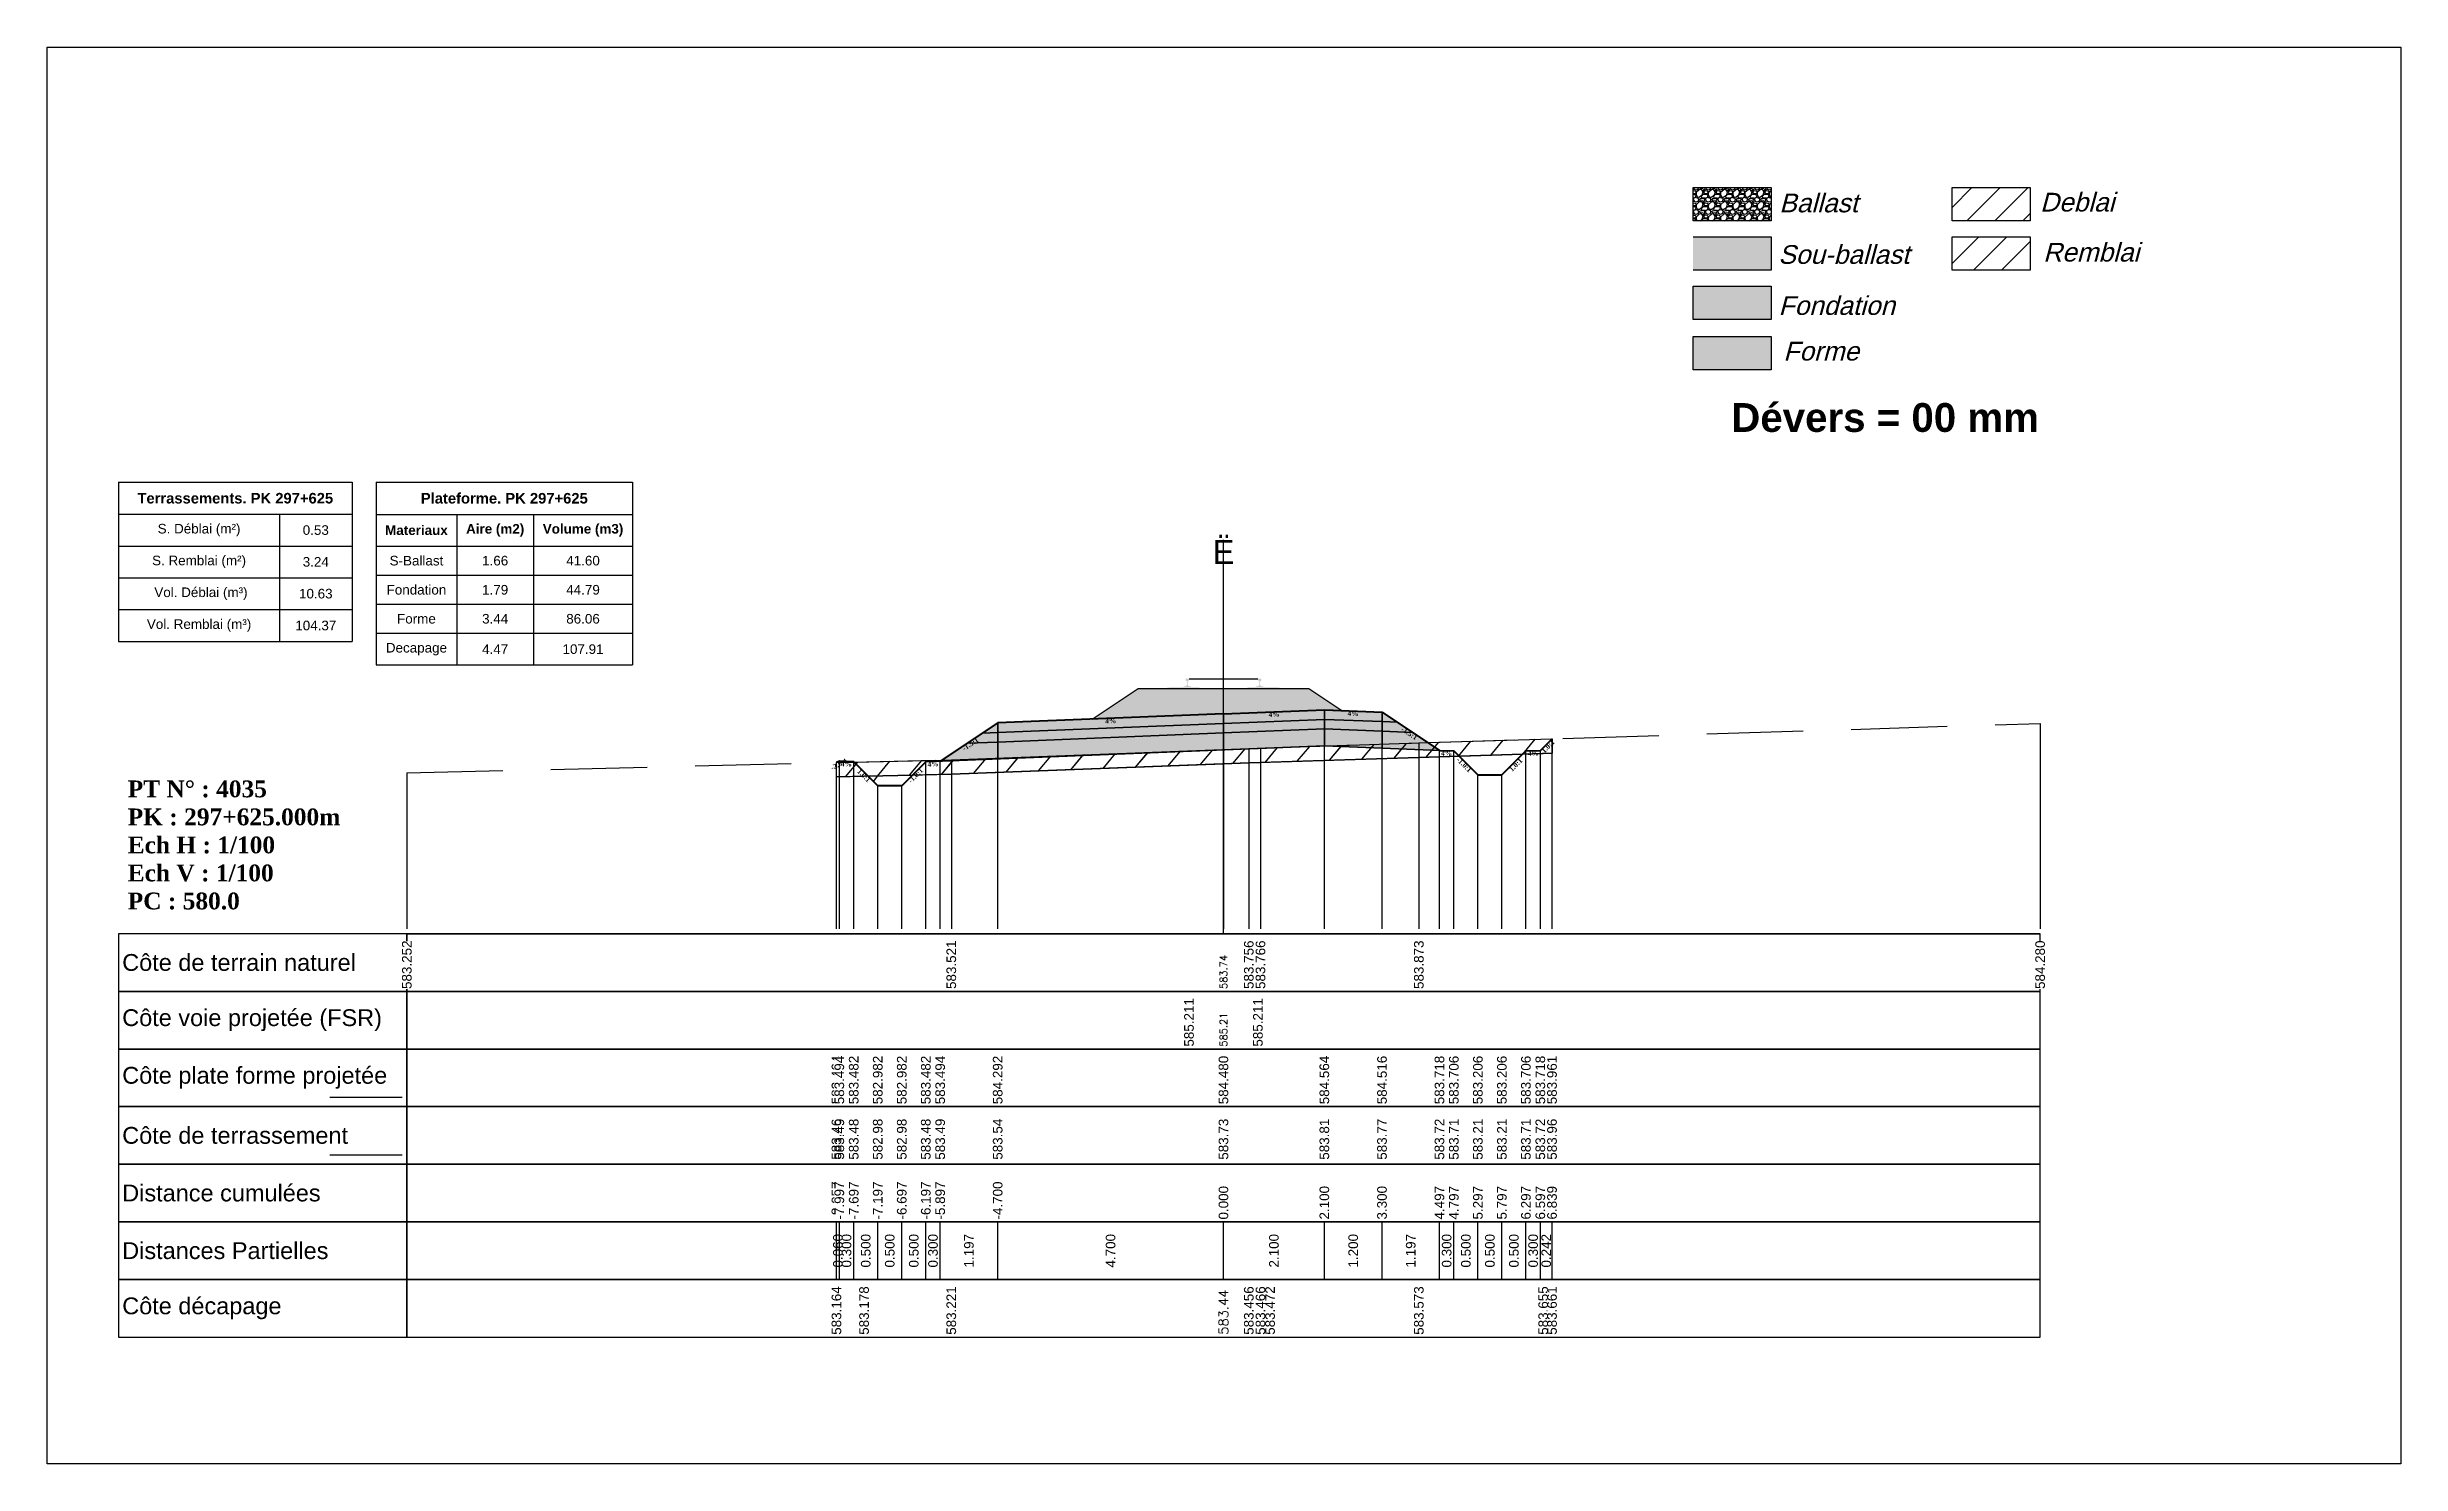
# Model space of a CAD drawing. Header units: millimetres. Extents: x 2762 to 3076, y 916 to 3305.
# Drawn here: x 3026.54 to 3075.54, y 2943.65 to 2973.15 of the extents above; entities that cross this region are included whole.
import ezdxf

# ---------------------------------------------------------------- set-up
doc = ezdxf.new("R2010")
doc.units = ezdxf.units.MM
doc.header["$LTSCALE"] = 2
doc.linetypes.add('CACHE', pattern=[9.525, 6.35, -3.175])
doc.linetypes.add('DASHED', pattern=[0.75, 0.5, -0.25])
for name, color, linetype in [('C-ANNO-TABL', 1, 'Continuous'), ('C-ANNO-TABL-TEXT', 150, 'Continuous'), ('C-ANNO-TABL-TITL', 150, 'Continuous'), ('C-ANNO-TABL-TTBL', 5, 'Continuous'), ('C-ROAD-CORR', 5, 'Continuous'), ('C-ROAD-SCTN', 7, 'Continuous')]:
    doc.layers.add(name, color=color, linetype=linetype)
doc.styles.add('ARIAL', font='arial.ttf')
doc.styles.add('C3D_Etiquette', font='romans.shx')
doc.styles.add('C3D_Profil_Travers', font='romans.shx')
doc.styles.get("Standard").update_dxf_attribs({"font": 'arial.ttf'})

msp = doc.modelspace()

# ---------------------------------------------------------------- texts
at = {"insert": (3061.599, 2965.733), "char_height": 0.6, "attachment_point": 1}
msp.add_mtext_dynamic_manual_height_columns('{\\fArial|b1|i0|c0|p34;Dévers = 00 mm}', width=8.82587, gutter_width=1.25, heights=[0], dxfattribs=at)
at = {"color": 7, "linetype": 'Continuous', "lineweight": -3}
for s, insert, char_height, attachment_point, style in [('{\\fWingdings|b0|i0|c2|p0;Ë}', (3051.03, 2962.384), 0.5, 8, 'C3D_Profil_Travers'), ('{\\fTimes New Roman|b1|i0|c0|p18;PT N° : 4035\\PPK : 297+625.000m\\PEch H : 1/100\\PEch V : 1/100\\PPC : 580.0}', (3028.218, 2955.184), 0.35, 7, 'C3D_Profil_Travers'), ('{\\fArial|b0|i0|c0|p34;Côte de terrain naturel}', (3028.104, 2954.084), 0.35, 4, 'C3D_Etiquette'), ('{\\fArial|b0|i0|c0|p34;Côte plate forme projetée}', (3028.104, 2951.684), 0.35, 4, 'C3D_Etiquette'), ('{\\fArial|b0|i0|c0|p34;Côte de terrassement}', (3028.104, 2950.484), 0.35, 4, 'C3D_Etiquette'), ('{\\fArial|b0|i0|c0|p34;Distance cumulées}', (3028.104, 2949.284), 0.35, 4, 'C3D_Etiquette'), ('{\\fArial|b0|i0|c0|p34;Distances Partielles}', (3028.104, 2948.084), 0.35, 4, 'C3D_Etiquette'), ('{\\fArial|b0|i0|c0|p34;Côte décapage}', (3028.104, 2946.884), 0.35, 4, 'C3D_Etiquette')]:
    msp.add_mtext(s, dxfattribs=dict(at, insert=insert, char_height=char_height, attachment_point=attachment_point, style=style))
at = {"color": 7, "linetype": 'Continuous', "lineweight": -3, "char_height": 0.1, "attachment_point": 2, "style": 'C3D_Etiquette'}
for s, insert, width, rotation in [('{\\fTimes New Roman|b1|i0|c0|p18;4%}', (3048.68, 2959.166), 0.42071, 2.2906), ('{\\fTimes New Roman|b1|i0|c0|p18;4%}', (3052.08, 2959.302), 0.37094, 2.2906), ('{\\fTimes New Roman|b1|i0|c0|p18;4%}', (3053.729, 2959.32), 0.42071, 357.7094), ('{\\fTimes New Roman|b1|i0|c0|p18;-1.5:1}', (3045.733, 2958.674), 0.34598, 33.6901), ('{\\fTimes New Roman|b1|i0|c0|p18;-1.5:1}', (3054.926, 2958.898), 0.34598, 326.3099), ('{\\fTimes New Roman|b1|i0|c0|p18;1.0:1}', (3057.75, 2958.621), 0.29001, 45), ('{\\fTimes New Roman|b1|i0|c0|p18;-2.0:1}', (3043.005, 2958.26), 0.34598, 26.5651), ('{\\fTimes New Roman|b1|i0|c0|p18;4%}', (3043.183, 2958.268), 0.37094, 357.7094), ('{\\fTimes New Roman|b1|i0|c0|p18;4%}', (3044.983, 2958.268), 0.42071, 2.2906), ('{\\fTimes New Roman|b1|i0|c0|p18;4%}', (3055.676, 2958.492), 0.42071, 357.7094), ('{\\fTimes New Roman|b1|i0|c0|p18;-1.0:1}', (3056.074, 2958.237), 0.34598, 315), ('{\\fTimes New Roman|b1|i0|c0|p18;1.0:1}', (3057.079, 2958.237), 0.29001, 45), ('{\\fTimes New Roman|b1|i0|c0|p18;4%}', (3057.477, 2958.492), 0.37094, 2.2906), ('{\\fTimes New Roman|b1|i0|c0|p18;1.0:1}', (3043.58, 2958.013), 0.29001, 315), ('{\\fTimes New Roman|b1|i0|c0|p18;-1.0:1}', (3044.586, 2958.013), 0.34598, 45)]:
    msp.add_mtext(s, dxfattribs=dict(at, insert=insert, width=width, rotation=rotation))
at = {"color": 7, "linetype": 'Continuous', "lineweight": -3, "rotation": 90, "style": 'C3D_Profil_Travers'}
for s, insert, char_height, attachment_point in [('583.74', (3051.03, 2953.534), 0.15, 4), ('585.21', (3051.03, 2952.334), 0.15, 4), ('{\\fArial|b0|i0|c0|p34;583.46}', (3042.973, 2949.979), 0.2, 4), ('{\\fArial|b0|i0|c0|p34;583.49}', (3043.033, 2949.979), 0.2, 4), ('{\\fArial|b0|i0|c0|p34;583.48}', (3043.333, 2949.979), 0.2, 4), ('{\\fArial|b0|i0|c0|p34;582.98}', (3043.833, 2949.979), 0.2, 4), ('{\\fArial|b0|i0|c0|p34;582.98}', (3044.333, 2949.979), 0.2, 4), ('{\\fArial|b0|i0|c0|p34;583.48}', (3044.833, 2949.979), 0.2, 4), ('{\\fArial|b0|i0|c0|p34;583.49}', (3045.133, 2949.979), 0.2, 4), ('{\\fArial|b0|i0|c0|p34;583.54}', (3046.33, 2949.979), 0.2, 4), ('{\\fArial|b0|i0|c0|p34;583.73}', (3051.03, 2949.979), 0.2, 4), ('{\\fArial|b0|i0|c0|p34;583.81}', (3053.13, 2949.979), 0.2, 4), ('{\\fArial|b0|i0|c0|p34;583.77}', (3054.33, 2949.979), 0.2, 4), ('{\\fArial|b0|i0|c0|p34;583.72}', (3055.526, 2949.979), 0.2, 4), ('{\\fArial|b0|i0|c0|p34;583.71}', (3055.826, 2949.979), 0.2, 4), ('{\\fArial|b0|i0|c0|p34;583.21}', (3056.326, 2949.979), 0.2, 4), ('{\\fArial|b0|i0|c0|p34;583.21}', (3056.826, 2949.979), 0.2, 4), ('{\\fArial|b0|i0|c0|p34;583.71}', (3057.326, 2949.979), 0.2, 4), ('{\\fArial|b0|i0|c0|p34;583.72}', (3057.626, 2949.979), 0.2, 4), ('{\\fArial|b0|i0|c0|p34;583.96}', (3057.869, 2949.979), 0.2, 4), ('{\\fArial|b0|i0|c0|p34;0.060}', (3043.003, 2948.084), 0.2, 5), ('{\\fArial|b0|i0|c0|p34;0.300}', (3043.183, 2948.084), 0.2, 5), ('{\\fArial|b0|i0|c0|p34;0.500}', (3043.583, 2948.084), 0.2, 5), ('{\\fArial|b0|i0|c0|p34;0.500}', (3044.083, 2948.084), 0.2, 5), ('{\\fArial|b0|i0|c0|p34;0.500}', (3044.583, 2948.084), 0.2, 5), ('{\\fArial|b0|i0|c0|p34;0.300}', (3044.983, 2948.084), 0.2, 5), ('{\\fArial|b0|i0|c0|p34;1.197}', (3045.731, 2948.084), 0.2, 5), ('{\\fArial|b0|i0|c0|p34;4.700}', (3048.68, 2948.084), 0.2, 5), ('{\\fArial|b0|i0|c0|p34;2.100}', (3052.08, 2948.084), 0.2, 5), ('{\\fArial|b0|i0|c0|p34;1.200}', (3053.73, 2948.084), 0.2, 5), ('{\\fArial|b0|i0|c0|p34;1.197}', (3054.928, 2948.084), 0.2, 5), ('{\\fArial|b0|i0|c0|p34;0.300}', (3055.676, 2948.084), 0.2, 5), ('{\\fArial|b0|i0|c0|p34;0.500}', (3056.076, 2948.084), 0.2, 5), ('{\\fArial|b0|i0|c0|p34;0.500}', (3056.576, 2948.084), 0.2, 5), ('{\\fArial|b0|i0|c0|p34;0.500}', (3057.076, 2948.084), 0.2, 5), ('{\\fArial|b0|i0|c0|p34;0.300}', (3057.476, 2948.084), 0.2, 5), ('{\\fArial|b0|i0|c0|p34;0.242}', (3057.748, 2948.084), 0.2, 5), ('583.44', (3051.03, 2946.334), 0.2, 4)]:
    msp.add_mtext(s, dxfattribs=dict(at, insert=insert, char_height=char_height, attachment_point=attachment_point))
at = {"color": 7, "linetype": 'Continuous', "lineweight": -3, "insert": (3028.104, 2952.884), "char_height": 0.35, "attachment_point": 4}
msp.add_mtext('{\\fArial|b0|i0|c0|p34;Côte voie projetée (FSR)}', dxfattribs=at)
at = {"layer": 'C-ANNO-TABL-TEXT', "color": 7, "style": 'ARIAL', "oblique": 15}
for s, p in [('Ballast', (3062.599, 2969.705)), ('Deblai', (3068.029, 2969.721)), ('Sou-ballast', (3062.579, 2968.632)), ('Remblai', (3068.093, 2968.679)), ('Fondation', (3062.584, 2967.569)), ('Forme', (3062.684, 2966.619))]:
    msp.add_text(s, height=0.39, dxfattribs=at).set_placement(p)
at = {"layer": 'C-ANNO-TABL-TEXT', "color": 7, "linetype": 'Continuous', "lineweight": -3, "char_height": 0.2, "attachment_point": 5, "style": 'ARIAL'}
for s, insert in [('{\\fArial|b0|i0|c0|p34;\\C7;0.53}', (3032.134, 2963.088)), ('{\\fArial|b0|i0|c0|p34;\\C7;S-Ballast}', (3034.229, 2962.451)), ('{\\fArial|b0|i0|c0|p34;\\C7;1.66}', (3035.868, 2962.451)), ('{\\C18;\\c0;41.60}', (3037.697, 2962.451)), ('{\\fArial|b0|i0|c0|p34;\\C7;3.24}', (3032.134, 2962.426)), ('{\\fArial|b0|i0|c0|p34;\\C7;10.63}', (3032.134, 2961.764)), ('{\\fArial|b0|i0|c0|p34;\\C7;Fondation}', (3034.229, 2961.845)), ('{\\fArial|b0|i0|c0|p34;\\C7;1.79}', (3035.868, 2961.845)), ('{\\C18;\\c0;44.79}', (3037.697, 2961.845)), ('{\\fArial|b0|i0|c0|p34;\\C7;104.37}', (3032.134, 2961.101)), ('{\\fArial|b0|i0|c0|p34;\\C7;Forme}', (3034.229, 2961.241)), ('{\\fArial|b0|i0|c0|p34;\\C7;3.44}', (3035.868, 2961.241)), ('{\\C18;\\c0;86.06}', (3037.697, 2961.241)), ('{\\fArial|b0|i0|c0|p34;\\C7;Decapage}', (3034.229, 2960.609)), ('{\\fArial|b0|i0|c0|p34;\\C7;4.47}', (3035.868, 2960.609)), ('{\\C18;\\c0;107.91}', (3037.697, 2960.609))]:
    msp.add_mtext(s, dxfattribs=dict(at, insert=insert))
at = {"layer": 'C-ANNO-TABL-TITL', "color": 7, "linetype": 'Continuous', "lineweight": -3, "attachment_point": 5, "style": 'ARIAL'}
for s, insert, char_height in [('{\\fArial|b1|i0|c0|p34;\\C7;Terrassements. PK 297+625}', (3030.458, 2963.751), 0.22), ('{\\fArial|b1|i0|c0|p34;\\C18;\\c0;Plateforme. PK 297+625}', (3036.058, 2963.75), 0.22), ('{\\fArial|b0|i0|c0|p34;\\C7;S. Déblai (m²) }', (3029.704, 2963.088), 0.2), ('{\\fArial|b1|i0|c0|p34;\\C7;Materiaux   }', (3034.229, 2963.085), 0.2), ('{\\fArial|b1|i0|c0|p34;\\C7;Aire (m2)}', (3035.868, 2963.085), 0.2), ('{\\fArial|b1|i0|c0|p34;\\C7;Volume (m3)}', (3037.697, 2963.085), 0.2), ('{\\fArial|b0|i0|c0|p34;\\C7;S. Remblai (m²) }', (3029.704, 2962.426), 0.2), ('{\\fArial|b0|i0|c0|p34;\\C7; Vol. Déblai (m³) }', (3029.704, 2961.764), 0.2), ('{\\fArial|b0|i0|c0|p34;\\C7;Vol. Remblai (m³)}', (3029.704, 2961.101), 0.2)]:
    msp.add_mtext(s, dxfattribs=dict(at, insert=insert, char_height=char_height))

# ---------------------------------------------------------------- hatches: boundary and pattern name
h = msp.add_hatch(color=11)
h.dxf.hatch_style = 1
h.paths.add_polyline_path([(3062.431, 2969.191), (3060.805, 2969.191), (3060.805, 2968.499), (3062.431, 2968.499)])
h = msp.add_hatch(color=30)
h.dxf.hatch_style = 1
h.paths.add_polyline_path([(3062.431, 2968.164), (3060.805, 2968.164), (3060.805, 2967.472), (3062.431, 2967.472)])
h = msp.add_hatch(color=83)
h.dxf.hatch_style = 1
h.paths.add_polyline_path([(3062.431, 2967.118), (3060.805, 2967.118), (3060.805, 2966.426), (3062.431, 2966.426)])
at = {"linetype": 'Continuous', "lineweight": -3}
h = msp.add_hatch(dxfattribs=at)
h.set_pattern_fill('GRAVEL', color=252, scale=0.009, style=0)
h.set_pattern_definition([(228.0128, (3048.461781, 2959.38337), (-1.8288, -2.0574), [0.030755, -3.0447435]), (184.96974, (3048.441207, 2959.36051), (2.743199999, 0.228600013), [0.0527764, -5.2248644]), (132.51045, (3048.388629, 2959.355938), (2.286, -2.5146), [0.0372133, -3.684125]), (267.2737, (3048.299475, 2959.298788), (0.2286, 4.572), [0.0480604, -4.7579794]), (292.83365, (3048.297189, 2959.250782), (-1.143, 2.7432), [0.047127, -4.6655827]), (357.2737, (3048.315477, 2959.207348), (-4.572, 0.2286), [0.0480604, -4.7579794]), (37.69424, (3048.363483, 2959.205062), (-2.9718, -2.286), [0.0635574, -6.2921804]), (72.25533, (3048.413775, 2959.243924), (1.6002, 5.0292), [0.0600048, -5.940473]), (121.42957, (3048.432063, 2959.301074), (-1.8288, 2.9718), [0.048223, -4.774099]), (175.23636, (3048.406917, 2959.342222), (2.5146, -0.2286), [0.055054, -2.697654]), (222.39744, (3048.352053, 2959.346794), (-2.7432, -2.5146), [0.071197, -7.0485095]), (138.81407, (3048.52579, 2959.296502), (-1.6002, 1.3716), [0.0243004, -2.405751]), (171.46923, (3048.507501, 2959.312504), (2.9718, -0.4572), [0.0462314, -4.5769175]), (225, (3048.46178, 2959.31936), (-3e-17, -0.2286), [0.032329, -0.29096]), (203.1986, (3048.44578, 2959.346794), (1.143, 0.4572), [0.01741, -1.723556]), (291.8014, (3048.429777, 2959.339936), (-0.2286, 0.6858), [0.024621, -1.206428]), (30.9638, (3048.43892, 2959.317076), (0.6858, 0.4572), [0.039989, -1.292967]), (161.565, (3048.47321, 2959.33765), (0.4572, -0.2286), [0.028916, -0.693981]), (16.38954, (3048.297189, 2959.339936), (2.286, 0.6858), [0.040508, -4.0102944]), (70.34618, (3048.336051, 2959.351366), (-0.9144, -2.5146), [0.033984, -3.3643994]), (293.1986, (3048.47321, 2959.38337), (-0.4572, 1.143), [0.034819, -1.7061465]), (343.61046, (3048.486927, 2959.351366), (-2.286, 0.6858), [0.040508, -4.0102944]), (339.44395, (3048.29719, 2959.198204), (-1.143, 0.4572), [0.039063, -1.914096]), (294.77514, (3048.333765, 2959.184488), (-1.143, 2.5146), [0.0327305, -3.2403234]), (66.8014, (3048.475497, 2959.15477), (0.4572, 1.143), [0.034819, -1.7061465]), (17.35402, (3048.489213, 2959.186774), (-2.9718, -0.9144), [0.0383204, -3.793714]), (69.44395, (3048.363483, 2959.15477), (-0.4572, -1.143), [0.0195316, -1.933628]), (101.3099, (3048.46178, 2959.15477), (-0.2286, 0.9144), [0.011656, -1.1539795]), (165.9638, (3048.459495, 2959.1662), (0.6858, -0.2286), [0.047127, -0.895415]), (186.009, (3048.413775, 2959.17763), (2.286, 0.2286), [0.043674, -4.323723]), (303.69, (3048.43892, 2959.2965), (-0.2286, 0.4572), [0.032969, -0.79126]), (353.15723, (3048.457209, 2959.26907), (3.8862, -0.4572), [0.05756, -5.698441]), (60.9454, (3048.51436, 2959.262212), (-0.9144, -1.6002), [0.023536, -2.330045]), (90, (3048.5258, 2959.28279), (-0.2286, 0.2286), [0.013716, -0.214884]), (120.25644, (3048.409203, 2959.184488), (0.9144, -1.6002), [0.031758, -3.1440547]), (48.0128, (3048.393201, 2959.21192), (1.8288, 2.0574), [0.06151, -3.0139886]), (0, (3048.43435, 2959.25764), (0.2286, 0.2286), [0.059436, -0.169164]), (325.30485, (3048.493785, 2959.25764), (2.286, -1.6002), [0.036145, -3.5783385]), (254.0546, (3048.523503, 2959.237066), (-0.2286, -0.9144), [0.033285, -1.6309485]), (207.64598, (3048.514359, 2959.205062), (-4.3434, -2.286), [0.054193, -5.365122]), (175.42608, (3048.466353, 2959.179916), (-2.9718, 0.2286), [0.0573327, -5.675926])])
h.paths.add_polyline_path([(3048.297, 2959.155), (3049.255, 2959.793), (3052.805, 2959.793), (3053.494, 2959.333), (3053.13, 2959.348)])
msp.add_hatch(color=254, dxfattribs=at).paths.add_polyline_path([(3049.812, 2959.612), (3049.812, 2959.797), (3049.927, 2959.818), (3050.275, 2959.818), (3050.275, 2959.823), (3050.201, 2959.823), (3050.201, 2959.833), (3050.202, 2959.834), (3050.204, 2959.835), (3050.205, 2959.835), (3050.225, 2959.837), (3050.228, 2959.837), (3050.231, 2959.838), (3050.259, 2959.849), (3050.262, 2959.85), (3050.263, 2959.851), (3050.264, 2959.853), (3050.265, 2959.857), (3050.266, 2959.864), (3050.267, 2959.873), (3050.268, 2959.883), (3050.268, 2959.907), (3050.267, 2959.923), (3050.267, 2959.929), (3050.266, 2959.936), (3050.265, 2959.94), (3050.265, 2959.942), (3050.264, 2959.945), (3050.263, 2959.947), (3050.262, 2959.948), (3050.261, 2959.95), (3050.26, 2959.95), (3050.244, 2959.956), (3050.242, 2959.958), (3050.241, 2959.959), (3050.24, 2959.96), (3050.24, 2959.963), (3050.24, 2959.981), (3050.241, 2959.985), (3050.242, 2959.987), (3050.244, 2959.99), (3050.246, 2959.991), (3050.249, 2959.993), (3050.25, 2959.993), (3050.254, 2959.994), (3050.258, 2959.994), (3050.261, 2959.995), (3050.265, 2959.995), (3050.27, 2959.995), (3050.273, 2959.995), (3050.276, 2959.995), (3050.28, 2959.995), (3050.283, 2959.995), (3050.287, 2959.995), (3050.292, 2959.995), (3050.295, 2959.994), (3050.299, 2959.994), (3050.303, 2959.993), (3050.304, 2959.993), (3050.306, 2959.991), (3050.309, 2959.99), (3050.311, 2959.987), (3050.312, 2959.985), (3050.312, 2959.981), (3050.312, 2959.963), (3050.312, 2959.96), (3050.312, 2959.959), (3050.311, 2959.958), (3050.309, 2959.956), (3050.293, 2959.95), (3050.292, 2959.95), (3050.29, 2959.948), (3050.289, 2959.947), (3050.289, 2959.945), (3050.288, 2959.942), (3050.287, 2959.94), (3050.287, 2959.936), (3050.286, 2959.929), (3050.285, 2959.923), (3050.285, 2959.907), (3050.285, 2959.883), (3050.286, 2959.873), (3050.287, 2959.864), (3050.288, 2959.857), (3050.289, 2959.853), (3050.29, 2959.851), (3050.291, 2959.85), (3050.293, 2959.849), (3050.322, 2959.838), (3050.325, 2959.837), (3050.328, 2959.837), (3050.348, 2959.835), (3050.349, 2959.835), (3050.35, 2959.834), (3050.351, 2959.833), (3050.351, 2959.823), (3050.277, 2959.823), (3050.277, 2959.818), (3050.481, 2959.818), (3050.613, 2959.787), (3051.447, 2959.787), (3051.578, 2959.818), (3051.782, 2959.818), (3051.782, 2959.823), (3051.708, 2959.823), (3051.708, 2959.833), (3051.709, 2959.834), (3051.711, 2959.835), (3051.712, 2959.835), (3051.732, 2959.837), (3051.735, 2959.837), (3051.738, 2959.838), (3051.766, 2959.849), (3051.769, 2959.85), (3051.77, 2959.851), (3051.771, 2959.853), (3051.772, 2959.857), (3051.773, 2959.864), (3051.774, 2959.873), (3051.775, 2959.883), (3051.775, 2959.907), (3051.774, 2959.923), (3051.774, 2959.929), (3051.773, 2959.936), (3051.772, 2959.94), (3051.772, 2959.942), (3051.771, 2959.945), (3051.77, 2959.947), (3051.769, 2959.948), (3051.768, 2959.95), (3051.767, 2959.95), (3051.751, 2959.956), (3051.749, 2959.958), (3051.748, 2959.959), (3051.747, 2959.96), (3051.747, 2959.963), (3051.747, 2959.981), (3051.748, 2959.985), (3051.749, 2959.987), (3051.751, 2959.99), (3051.753, 2959.991), (3051.756, 2959.993), (3051.757, 2959.993), (3051.761, 2959.994), (3051.765, 2959.994), (3051.768, 2959.995), (3051.772, 2959.995), (3051.777, 2959.995), (3051.78, 2959.995), (3051.783, 2959.995), (3051.787, 2959.995), (3051.79, 2959.995), (3051.794, 2959.995), (3051.799, 2959.995), (3051.802, 2959.994), (3051.806, 2959.994), (3051.81, 2959.993), (3051.811, 2959.993), (3051.813, 2959.991), (3051.816, 2959.99), (3051.818, 2959.987), (3051.819, 2959.985), (3051.819, 2959.981), (3051.819, 2959.963), (3051.819, 2959.96), (3051.819, 2959.959), (3051.818, 2959.958), (3051.816, 2959.956), (3051.8, 2959.95), (3051.799, 2959.95), (3051.797, 2959.948), (3051.796, 2959.947), (3051.796, 2959.945), (3051.795, 2959.942), (3051.794, 2959.94), (3051.794, 2959.936), (3051.793, 2959.929), (3051.792, 2959.923), (3051.792, 2959.907), (3051.792, 2959.883), (3051.793, 2959.873), (3051.794, 2959.864), (3051.795, 2959.857), (3051.796, 2959.853), (3051.797, 2959.851), (3051.798, 2959.85), (3051.8, 2959.849), (3051.829, 2959.838), (3051.832, 2959.837), (3051.835, 2959.837), (3051.855, 2959.835), (3051.856, 2959.835), (3051.857, 2959.834), (3051.858, 2959.833), (3051.858, 2959.823), (3051.784, 2959.823), (3051.784, 2959.818), (3052.132, 2959.818), (3052.247, 2959.797), (3052.247, 2959.612)])
h = msp.add_hatch(color=30, dxfattribs=at)
h.paths.add_polyline_path([(3054.33, 2958.9), (3054.33, 2959.1), (3054.649, 2959.087), (3054.968, 2958.875)])
h.paths.add_polyline_path([(3053.13, 2958.948), (3053.13, 2959.148), (3054.33, 2959.1), (3054.33, 2958.9)])
h.paths.add_polyline_path([(3051.03, 2958.864), (3051.03, 2959.064), (3053.13, 2959.148), (3053.13, 2958.948)])
h.paths.add_polyline_path([(3046.33, 2958.676), (3046.33, 2958.876), (3051.03, 2959.064), (3051.03, 2958.864)])
h.paths.add_polyline_path([(3045.691, 2958.651), (3046.01, 2958.863), (3046.33, 2958.876), (3046.33, 2958.676)])
h = msp.add_hatch(color=11, dxfattribs=at)
h.paths.add_polyline_path([(3054.33, 2959.1), (3054.33, 2959.3), (3054.649, 2959.087)])
h.paths.add_polyline_path([(3053.13, 2959.148), (3053.13, 2959.348), (3054.33, 2959.3), (3054.33, 2959.1)])
h.paths.add_polyline_path([(3051.03, 2959.064), (3051.03, 2959.264), (3053.13, 2959.348), (3053.13, 2959.148)])
h.paths.add_polyline_path([(3046.33, 2958.876), (3046.33, 2959.076), (3051.03, 2959.264), (3051.03, 2959.064)])
h.paths.add_polyline_path([(3046.01, 2958.863), (3046.33, 2959.076), (3046.33, 2958.876)])
h = msp.add_hatch(dxfattribs=at)
h.set_pattern_fill('_U', color=150, scale=0.5, angle=50, style=0, pattern_type=0)
h.set_pattern_definition([(50, (3057.26164, 2958.4254), (-0.383022, 0.321394), [])])
h.paths.add_polyline_path([(3057.262, 2958.425), (3057.326, 2958.49), (3057.626, 2958.502), (3057.869, 2958.744), (3057.869, 2958.444)])
h.paths.add_polyline_path([(3055.285, 2958.663), (3057.869, 2958.744), (3057.626, 2958.502), (3057.326, 2958.49), (3057.262, 2958.425), (3055.933, 2958.384), (3055.826, 2958.49), (3055.526, 2958.502)])
h.paths.add_polyline_path([(3044.553, 2957.986), (3044.833, 2958.266), (3045.133, 2958.278), (3045.166, 2958.3), (3045.364, 2958.305), (3051.557, 2958.54), (3051.8, 2958.55), (3055.097, 2958.657), (3055.285, 2958.663), (3055.526, 2958.502), (3055.826, 2958.49), (3055.933, 2958.384), (3055.097, 2958.357), (3051.8, 2958.25), (3051.557, 2958.24), (3045.364, 2958.005)])
h.paths.add_polyline_path([(3043.342, 2958.257), (3045.166, 2958.3), (3045.133, 2958.278), (3044.833, 2958.266), (3044.553, 2957.986), (3043.635, 2957.964)])
h.paths.add_polyline_path([(3042.973, 2957.948), (3042.973, 2958.248), (3043.342, 2958.257), (3043.635, 2957.964)])
h = msp.add_hatch(dxfattribs=at)
h.set_pattern_fill('_U', color=3, angle=50, style=0, pattern_type=0)
h.set_pattern_definition([(50, (3057.2616, 2958.4254), (-0.766044, 0.64279), [])])
h.paths.add_polyline_path([(3057.262, 2958.425), (3057.326, 2958.49), (3057.626, 2958.502), (3057.869, 2958.744), (3057.869, 2958.444)])
h.paths.add_polyline_path([(3044.553, 2957.986), (3044.833, 2958.266), (3053.13, 2958.598), (3055.826, 2958.49), (3055.933, 2958.384), (3055.097, 2958.357), (3051.8, 2958.25), (3051.557, 2958.24), (3045.364, 2958.005)])
h.paths.add_polyline_path([(3042.973, 2957.948), (3042.973, 2958.248), (3043.033, 2958.278), (3043.333, 2958.266), (3043.635, 2957.964)])
h = msp.add_hatch(color=83, dxfattribs=at)
h.paths.add_polyline_path([(3054.33, 2958.55), (3054.33, 2958.9), (3054.968, 2958.875), (3055.526, 2958.502)])
h.paths.add_polyline_path([(3053.13, 2958.598), (3053.13, 2958.948), (3054.33, 2958.9), (3054.33, 2958.55)])
h.paths.add_polyline_path([(3051.03, 2958.514), (3051.03, 2958.864), (3053.13, 2958.948), (3053.13, 2958.598)])
h.paths.add_polyline_path([(3046.33, 2958.326), (3046.33, 2958.676), (3051.03, 2958.864), (3051.03, 2958.514)])
h.paths.add_polyline_path([(3045.133, 2958.278), (3045.691, 2958.651), (3046.33, 2958.676), (3046.33, 2958.326)])
h = msp.add_hatch(dxfattribs=at)
h.set_pattern_fill('_U', color=1, angle=50, style=0, pattern_type=0)
h.set_pattern_definition([(50, (3055.933, 2958.3836), (-0.766044, 0.64279), [])])
h.paths.add_polyline_path([(3055.933, 2958.384), (3057.262, 2958.425), (3056.826, 2957.99), (3056.326, 2957.99)])
h.paths.add_polyline_path([(3043.635, 2957.964), (3044.553, 2957.986), (3044.333, 2957.766), (3043.833, 2957.766)])

# ---------------------------------------------------------------- linework, layer by layer
for p, q in [((3060.805, 2970.219), (3062.431, 2970.219)), ((3060.805, 2970.219), (3062.431, 2970.219)), ((3060.805, 2969.527), (3060.805, 2970.219)), ((3062.431, 2970.219), (3062.431, 2969.527)), ((3062.431, 2970.219), (3062.431, 2969.527)), ((3066.198, 2970.219), (3067.824, 2970.219)), ((3066.198, 2969.527), (3066.198, 2970.219)), ((3067.824, 2970.219), (3067.824, 2969.527)), ((3062.431, 2969.527), (3060.805, 2969.527)), ((3062.431, 2969.527), (3060.805, 2969.527)), ((3067.824, 2969.527), (3066.198, 2969.527)), ((3060.805, 2969.191), (3062.431, 2969.191)), ((3062.431, 2969.191), (3062.431, 2968.499)), ((3066.198, 2969.191), (3067.824, 2969.191)), ((3066.198, 2968.499), (3066.198, 2969.191)), ((3067.824, 2969.191), (3067.824, 2968.499)), ((3062.431, 2968.499), (3060.805, 2968.499)), ((3067.824, 2968.499), (3066.198, 2968.499)), ((3060.805, 2968.164), (3062.431, 2968.164)), ((3060.805, 2967.472), (3060.805, 2968.164)), ((3062.431, 2968.164), (3062.431, 2967.472)), ((3062.431, 2967.472), (3060.805, 2967.472)), ((3060.805, 2967.118), (3062.431, 2967.118)), ((3060.805, 2966.426), (3060.805, 2967.118)), ((3062.431, 2967.118), (3062.431, 2966.426)), ((3062.431, 2966.426), (3060.805, 2966.426))]:
    msp.add_line(p, q)
at = {"linetype": 'Continuous'}
for p, q in [((3060.808, 2970.172), (3060.805, 2970.173)), ((3060.805, 2970.17), (3060.808, 2970.172)), ((3060.845, 2970.144), (3060.805, 2970.15)), ((3060.805, 2970.104), (3060.855, 2970.098)), ((3060.805, 2970.083), (3060.831, 2970.083)), ((3060.857, 2970.019), (3060.805, 2969.992)), ((3060.808, 2969.918), (3060.805, 2969.919)), ((3060.805, 2969.916), (3060.808, 2969.918)), ((3060.845, 2969.89), (3060.805, 2969.896)), ((3060.809, 2969.969), (3060.824, 2969.934)), ((3060.81, 2969.969), (3060.826, 2970.005)), ((3060.811, 2970.219), (3060.824, 2970.188)), ((3060.823, 2970.188), (3060.866, 2970.175)), ((3060.823, 2969.934), (3060.866, 2969.921)), ((3060.826, 2970.005), (3060.867, 2970.018)), ((3060.83, 2970.086), (3060.864, 2970.063)), ((3060.868, 2970.128), (3060.847, 2970.145)), ((3060.868, 2969.874), (3060.847, 2969.891)), ((3060.854, 2970.088), (3060.867, 2970.111)), ((3060.864, 2970.061), (3060.854, 2970.025)), ((3060.866, 2970.175), (3060.91, 2970.188)), ((3060.866, 2970.016), (3060.907, 2970.001)), ((3060.866, 2969.921), (3060.91, 2969.934)), ((3060.869, 2970.129), (3060.867, 2970.076)), ((3060.867, 2970.111), (3060.867, 2970.127)), ((3060.867, 2970.076), (3060.887, 2970.028)), ((3060.934, 2970.175), (3060.875, 2970.122)), ((3060.934, 2969.921), (3060.875, 2969.868)), ((3060.887, 2970.025), (3060.94, 2970.022)), ((3060.906, 2970.003), (3060.921, 2969.97)), ((3060.91, 2970.187), (3060.921, 2970.219)), ((3060.91, 2969.933), (3060.923, 2969.969)), ((3060.987, 2970.175), (3060.926, 2970.18)), ((3060.987, 2969.921), (3060.926, 2969.926)), ((3060.967, 2969.939), (3060.939, 2969.969)), ((3060.94, 2970.025), (3060.996, 2970.068)), ((3060.94, 2969.969), (3060.948, 2969.989)), ((3060.967, 2970.193), (3060.943, 2970.219)), ((3060.996, 2969.989), (3060.948, 2969.984)), ((3061.01, 2970.199), (3060.952, 2970.194)), ((3061.01, 2969.945), (3060.952, 2969.94)), ((3060.974, 2970.033), (3061.019, 2970.083)), ((3060.993, 2970.003), (3060.975, 2970.034)), ((3061.014, 2970.131), (3060.986, 2970.176)), ((3061.014, 2969.877), (3060.986, 2969.922)), ((3061.055, 2969.999), (3060.991, 2970.004)), ((3060.996, 2970.068), (3061.016, 2970.132)), ((3061.047, 2969.982), (3060.996, 2969.994)), ((3061.013, 2970.175), (3061.023, 2970.15)), ((3061.013, 2969.921), (3061.023, 2969.896)), ((3061.032, 2970.183), (3061.014, 2970.176)), ((3061.032, 2969.929), (3061.014, 2969.922)), ((3061.019, 2970.083), (3061.085, 2970.083)), ((3061.024, 2970.149), (3061.062, 2970.172)), ((3061.049, 2970.152), (3061.024, 2970.127)), ((3061.024, 2970.127), (3061.044, 2970.096)), ((3061.024, 2969.895), (3061.062, 2969.918)), ((3061.049, 2969.898), (3061.024, 2969.873)), ((3061.044, 2970.219), (3061.026, 2970.198)), ((3061.044, 2970.219), (3061.026, 2970.198)), ((3061.049, 2969.97), (3061.026, 2969.944)), ((3061.062, 2970.172), (3061.031, 2970.182)), ((3061.062, 2969.918), (3061.031, 2969.928)), ((3061.045, 2970.106), (3061.109, 2970.098)), ((3061.049, 2969.969), (3061.047, 2969.982)), ((3061.099, 2970.144), (3061.049, 2970.151)), ((3061.099, 2970.144), (3061.049, 2970.151)), ((3061.099, 2969.89), (3061.049, 2969.897)), ((3061.111, 2970.019), (3061.058, 2969.991)), ((3061.063, 2969.969), (3061.078, 2969.934)), ((3061.064, 2969.969), (3061.08, 2970.005)), ((3061.065, 2970.219), (3061.078, 2970.188)), ((3061.065, 2970.219), (3061.078, 2970.188)), ((3061.077, 2970.188), (3061.12, 2970.175)), ((3061.077, 2970.188), (3061.12, 2970.175)), ((3061.077, 2969.934), (3061.12, 2969.921)), ((3061.08, 2970.005), (3061.121, 2970.018)), ((3061.084, 2970.086), (3061.118, 2970.063)), ((3061.122, 2970.128), (3061.101, 2970.145)), ((3061.122, 2970.128), (3061.101, 2970.145)), ((3061.122, 2969.874), (3061.101, 2969.891)), ((3061.108, 2970.088), (3061.121, 2970.111)), ((3061.118, 2970.061), (3061.108, 2970.025)), ((3061.12, 2970.175), (3061.164, 2970.188)), ((3061.12, 2970.175), (3061.164, 2970.188)), ((3061.12, 2970.016), (3061.161, 2970.001)), ((3061.12, 2969.921), (3061.164, 2969.934)), ((3061.123, 2970.129), (3061.121, 2970.076)), ((3061.123, 2970.129), (3061.121, 2970.076)), ((3061.121, 2970.111), (3061.121, 2970.127)), ((3061.121, 2970.111), (3061.121, 2970.127)), ((3061.121, 2970.076), (3061.141, 2970.028)), ((3061.188, 2970.175), (3061.129, 2970.122)), ((3061.188, 2970.175), (3061.129, 2970.122)), ((3061.188, 2969.921), (3061.129, 2969.868)), ((3061.141, 2970.025), (3061.194, 2970.022)), ((3061.16, 2970.003), (3061.175, 2969.97)), ((3061.164, 2970.187), (3061.175, 2970.219)), ((3061.164, 2970.187), (3061.175, 2970.219)), ((3061.164, 2969.933), (3061.177, 2969.969)), ((3061.241, 2970.175), (3061.18, 2970.18)), ((3061.241, 2970.175), (3061.18, 2970.18)), ((3061.241, 2969.921), (3061.18, 2969.926)), ((3061.221, 2969.939), (3061.193, 2969.969)), ((3061.194, 2970.025), (3061.25, 2970.068)), ((3061.194, 2970.025), (3061.25, 2970.068)), ((3061.194, 2969.969), (3061.202, 2969.989)), ((3061.221, 2970.193), (3061.197, 2970.219)), ((3061.221, 2970.193), (3061.197, 2970.219)), ((3061.25, 2969.989), (3061.202, 2969.984)), ((3061.264, 2970.199), (3061.206, 2970.194)), ((3061.264, 2970.199), (3061.206, 2970.194)), ((3061.264, 2969.945), (3061.206, 2969.94)), ((3061.228, 2970.033), (3061.273, 2970.083)), ((3061.228, 2970.033), (3061.273, 2970.083)), ((3061.247, 2970.003), (3061.229, 2970.034)), ((3061.247, 2970.003), (3061.229, 2970.034)), ((3061.268, 2970.131), (3061.24, 2970.176)), ((3061.268, 2970.131), (3061.24, 2970.176)), ((3061.268, 2969.877), (3061.24, 2969.922)), ((3061.309, 2969.999), (3061.245, 2970.004)), ((3061.309, 2969.999), (3061.245, 2970.004)), ((3061.25, 2970.068), (3061.27, 2970.132)), ((3061.25, 2970.068), (3061.27, 2970.132)), ((3061.301, 2969.982), (3061.25, 2969.994)), ((3061.301, 2969.982), (3061.25, 2969.994)), ((3061.267, 2970.175), (3061.277, 2970.15)), ((3061.267, 2970.175), (3061.277, 2970.15)), ((3061.267, 2969.921), (3061.277, 2969.896)), ((3061.286, 2970.183), (3061.268, 2970.176)), ((3061.286, 2970.183), (3061.268, 2970.176)), ((3061.286, 2969.929), (3061.268, 2969.922)), ((3061.273, 2970.083), (3061.339, 2970.083)), ((3061.273, 2970.083), (3061.339, 2970.083)), ((3061.278, 2970.149), (3061.316, 2970.172)), ((3061.278, 2970.149), (3061.316, 2970.172)), ((3061.303, 2970.152), (3061.278, 2970.127)), ((3061.303, 2970.152), (3061.278, 2970.127)), ((3061.278, 2970.127), (3061.298, 2970.096)), ((3061.278, 2970.127), (3061.298, 2970.096)), ((3061.278, 2969.895), (3061.316, 2969.918)), ((3061.303, 2969.898), (3061.278, 2969.873)), ((3061.298, 2970.219), (3061.28, 2970.198)), ((3061.298, 2970.219), (3061.28, 2970.198)), ((3061.303, 2969.97), (3061.28, 2969.944)), ((3061.303, 2969.97), (3061.28, 2969.944)), ((3061.316, 2970.172), (3061.285, 2970.182)), ((3061.316, 2970.172), (3061.285, 2970.182)), ((3061.316, 2969.918), (3061.285, 2969.928)), ((3061.299, 2970.106), (3061.363, 2970.098)), ((3061.299, 2970.106), (3061.363, 2970.098)), ((3061.303, 2969.969), (3061.301, 2969.982)), ((3061.303, 2969.969), (3061.301, 2969.982)), ((3061.353, 2970.144), (3061.303, 2970.151)), ((3061.353, 2970.144), (3061.303, 2970.151)), ((3061.353, 2969.89), (3061.303, 2969.897)), ((3061.365, 2970.019), (3061.312, 2969.991)), ((3061.365, 2970.019), (3061.312, 2969.991)), ((3061.317, 2969.969), (3061.332, 2969.934)), ((3061.317, 2969.969), (3061.332, 2969.934)), ((3061.318, 2969.969), (3061.334, 2970.005)), ((3061.318, 2969.969), (3061.334, 2970.005)), ((3061.319, 2970.219), (3061.332, 2970.188)), ((3061.319, 2970.219), (3061.332, 2970.188)), ((3061.331, 2970.188), (3061.374, 2970.175)), ((3061.331, 2970.188), (3061.374, 2970.175)), ((3061.331, 2969.934), (3061.374, 2969.921)), ((3061.331, 2969.934), (3061.374, 2969.921)), ((3061.334, 2970.005), (3061.375, 2970.018)), ((3061.334, 2970.005), (3061.375, 2970.018)), ((3061.338, 2970.086), (3061.372, 2970.063)), ((3061.338, 2970.086), (3061.372, 2970.063)), ((3061.376, 2970.128), (3061.355, 2970.145)), ((3061.376, 2970.128), (3061.355, 2970.145)), ((3061.376, 2969.874), (3061.355, 2969.891)), ((3061.362, 2970.088), (3061.375, 2970.111)), ((3061.362, 2970.088), (3061.375, 2970.111)), ((3061.372, 2970.061), (3061.362, 2970.025)), ((3061.372, 2970.061), (3061.362, 2970.025)), ((3061.374, 2970.175), (3061.418, 2970.188)), ((3061.374, 2970.175), (3061.418, 2970.188)), ((3061.374, 2970.016), (3061.415, 2970.001)), ((3061.374, 2970.016), (3061.415, 2970.001)), ((3061.374, 2969.921), (3061.418, 2969.934)), ((3061.374, 2969.921), (3061.418, 2969.934)), ((3061.377, 2970.129), (3061.375, 2970.076)), ((3061.377, 2970.129), (3061.375, 2970.076)), ((3061.375, 2970.111), (3061.375, 2970.127)), ((3061.375, 2970.111), (3061.375, 2970.127)), ((3061.375, 2970.076), (3061.395, 2970.028)), ((3061.375, 2970.076), (3061.395, 2970.028)), ((3061.442, 2970.175), (3061.383, 2970.122)), ((3061.442, 2970.175), (3061.383, 2970.122)), ((3061.442, 2969.921), (3061.383, 2969.868)), ((3061.442, 2969.921), (3061.383, 2969.868)), ((3061.395, 2970.025), (3061.448, 2970.022)), ((3061.395, 2970.025), (3061.448, 2970.022)), ((3061.414, 2970.003), (3061.429, 2969.97)), ((3061.414, 2970.003), (3061.429, 2969.97)), ((3061.418, 2970.187), (3061.429, 2970.219)), ((3061.418, 2970.187), (3061.429, 2970.219)), ((3061.418, 2969.933), (3061.431, 2969.969)), ((3061.418, 2969.933), (3061.431, 2969.969)), ((3061.495, 2970.175), (3061.434, 2970.18)), ((3061.495, 2970.175), (3061.434, 2970.18)), ((3061.495, 2969.921), (3061.434, 2969.926)), ((3061.495, 2969.921), (3061.434, 2969.926)), ((3061.475, 2969.939), (3061.447, 2969.969)), ((3061.475, 2969.939), (3061.447, 2969.969)), ((3061.448, 2970.025), (3061.504, 2970.068)), ((3061.448, 2970.025), (3061.504, 2970.068)), ((3061.448, 2969.969), (3061.456, 2969.989)), ((3061.448, 2969.969), (3061.456, 2969.989)), ((3061.475, 2970.193), (3061.451, 2970.219)), ((3061.475, 2970.193), (3061.451, 2970.219)), ((3061.504, 2969.989), (3061.456, 2969.984)), ((3061.504, 2969.989), (3061.456, 2969.984)), ((3061.518, 2970.199), (3061.46, 2970.194)), ((3061.518, 2970.199), (3061.46, 2970.194)), ((3061.518, 2969.945), (3061.46, 2969.94)), ((3061.518, 2969.945), (3061.46, 2969.94)), ((3061.482, 2970.033), (3061.527, 2970.083)), ((3061.482, 2970.033), (3061.527, 2970.083)), ((3061.501, 2970.003), (3061.483, 2970.034)), ((3061.501, 2970.003), (3061.483, 2970.034)), ((3061.522, 2970.131), (3061.494, 2970.176)), ((3061.522, 2970.131), (3061.494, 2970.176)), ((3061.522, 2969.877), (3061.494, 2969.922)), ((3061.522, 2969.877), (3061.494, 2969.922)), ((3061.563, 2969.999), (3061.499, 2970.004)), ((3061.563, 2969.999), (3061.499, 2970.004)), ((3061.504, 2970.068), (3061.524, 2970.132)), ((3061.504, 2970.068), (3061.524, 2970.132)), ((3061.555, 2969.982), (3061.504, 2969.994)), ((3061.555, 2969.982), (3061.504, 2969.994)), ((3061.521, 2970.175), (3061.531, 2970.15)), ((3061.521, 2970.175), (3061.531, 2970.15)), ((3061.521, 2969.921), (3061.531, 2969.896)), ((3061.521, 2969.921), (3061.531, 2969.896)), ((3061.54, 2970.183), (3061.522, 2970.176)), ((3061.54, 2970.183), (3061.522, 2970.176)), ((3061.54, 2969.929), (3061.522, 2969.922)), ((3061.54, 2969.929), (3061.522, 2969.922)), ((3061.527, 2970.083), (3061.593, 2970.083)), ((3061.527, 2970.083), (3061.593, 2970.083)), ((3061.532, 2970.149), (3061.57, 2970.172)), ((3061.532, 2970.149), (3061.57, 2970.172)), ((3061.557, 2970.152), (3061.532, 2970.127)), ((3061.557, 2970.152), (3061.532, 2970.127)), ((3061.532, 2970.127), (3061.552, 2970.096)), ((3061.532, 2970.127), (3061.552, 2970.096)), ((3061.532, 2969.895), (3061.57, 2969.918)), ((3061.532, 2969.895), (3061.57, 2969.918)), ((3061.557, 2969.898), (3061.532, 2969.873)), ((3061.557, 2969.898), (3061.532, 2969.873)), ((3061.552, 2970.219), (3061.534, 2970.198)), ((3061.552, 2970.219), (3061.534, 2970.198)), ((3061.557, 2969.97), (3061.534, 2969.944)), ((3061.557, 2969.97), (3061.534, 2969.944)), ((3061.57, 2970.172), (3061.539, 2970.182)), ((3061.57, 2970.172), (3061.539, 2970.182)), ((3061.57, 2969.918), (3061.539, 2969.928)), ((3061.57, 2969.918), (3061.539, 2969.928)), ((3061.553, 2970.106), (3061.617, 2970.098)), ((3061.553, 2970.106), (3061.617, 2970.098)), ((3061.557, 2969.969), (3061.555, 2969.982)), ((3061.557, 2969.969), (3061.555, 2969.982)), ((3061.607, 2970.144), (3061.557, 2970.151)), ((3061.607, 2970.144), (3061.557, 2970.151)), ((3061.607, 2969.89), (3061.557, 2969.897)), ((3061.607, 2969.89), (3061.557, 2969.897)), ((3061.619, 2970.019), (3061.566, 2969.991)), ((3061.619, 2970.019), (3061.566, 2969.991)), ((3061.571, 2969.969), (3061.586, 2969.934)), ((3061.571, 2969.969), (3061.586, 2969.934)), ((3061.572, 2969.969), (3061.588, 2970.005)), ((3061.572, 2969.969), (3061.588, 2970.005)), ((3061.573, 2970.219), (3061.586, 2970.188)), ((3061.573, 2970.219), (3061.586, 2970.188)), ((3061.585, 2970.188), (3061.628, 2970.175)), ((3061.585, 2970.188), (3061.628, 2970.175)), ((3061.585, 2969.934), (3061.628, 2969.921)), ((3061.585, 2969.934), (3061.628, 2969.921)), ((3061.588, 2970.005), (3061.629, 2970.018)), ((3061.588, 2970.005), (3061.629, 2970.018)), ((3061.592, 2970.086), (3061.626, 2970.063)), ((3061.592, 2970.086), (3061.626, 2970.063)), ((3061.63, 2970.128), (3061.609, 2970.145)), ((3061.63, 2970.128), (3061.609, 2970.145)), ((3061.63, 2969.874), (3061.609, 2969.891)), ((3061.63, 2969.874), (3061.609, 2969.891)), ((3061.616, 2970.088), (3061.629, 2970.111)), ((3061.616, 2970.088), (3061.629, 2970.111)), ((3061.626, 2970.061), (3061.616, 2970.025)), ((3061.626, 2970.061), (3061.616, 2970.025)), ((3061.628, 2970.175), (3061.672, 2970.188)), ((3061.628, 2970.175), (3061.672, 2970.188)), ((3061.628, 2970.016), (3061.669, 2970.001)), ((3061.628, 2970.016), (3061.669, 2970.001)), ((3061.628, 2969.921), (3061.672, 2969.934)), ((3061.628, 2969.921), (3061.672, 2969.934)), ((3061.631, 2970.129), (3061.629, 2970.076)), ((3061.631, 2970.129), (3061.629, 2970.076)), ((3061.629, 2970.111), (3061.629, 2970.127)), ((3061.629, 2970.111), (3061.629, 2970.127)), ((3061.629, 2970.076), (3061.649, 2970.028)), ((3061.629, 2970.076), (3061.649, 2970.028)), ((3061.696, 2970.175), (3061.637, 2970.122)), ((3061.696, 2970.175), (3061.637, 2970.122)), ((3061.696, 2969.921), (3061.637, 2969.868)), ((3061.696, 2969.921), (3061.637, 2969.868)), ((3061.649, 2970.025), (3061.702, 2970.022)), ((3061.649, 2970.025), (3061.702, 2970.022)), ((3061.668, 2970.003), (3061.683, 2969.97)), ((3061.668, 2970.003), (3061.683, 2969.97)), ((3061.672, 2970.187), (3061.683, 2970.219)), ((3061.672, 2970.187), (3061.683, 2970.219)), ((3061.672, 2969.933), (3061.685, 2969.969)), ((3061.672, 2969.933), (3061.685, 2969.969)), ((3061.749, 2970.175), (3061.688, 2970.18)), ((3061.749, 2970.175), (3061.688, 2970.18)), ((3061.749, 2969.921), (3061.688, 2969.926)), ((3061.749, 2969.921), (3061.688, 2969.926)), ((3061.729, 2969.939), (3061.701, 2969.969)), ((3061.729, 2969.939), (3061.701, 2969.969)), ((3061.702, 2970.025), (3061.758, 2970.068)), ((3061.702, 2970.025), (3061.758, 2970.068)), ((3061.702, 2969.969), (3061.71, 2969.989)), ((3061.702, 2969.969), (3061.71, 2969.989)), ((3061.729, 2970.193), (3061.705, 2970.219)), ((3061.729, 2970.193), (3061.705, 2970.219)), ((3061.758, 2969.989), (3061.71, 2969.984)), ((3061.758, 2969.989), (3061.71, 2969.984)), ((3061.772, 2970.199), (3061.714, 2970.194)), ((3061.772, 2970.199), (3061.714, 2970.194)), ((3061.772, 2969.945), (3061.714, 2969.94)), ((3061.772, 2969.945), (3061.714, 2969.94)), ((3061.736, 2970.033), (3061.781, 2970.083)), ((3061.736, 2970.033), (3061.781, 2970.083)), ((3061.755, 2970.003), (3061.737, 2970.034)), ((3061.755, 2970.003), (3061.737, 2970.034)), ((3061.776, 2970.131), (3061.748, 2970.176)), ((3061.776, 2970.131), (3061.748, 2970.176)), ((3061.776, 2969.877), (3061.748, 2969.922)), ((3061.776, 2969.877), (3061.748, 2969.922)), ((3061.817, 2969.999), (3061.753, 2970.004)), ((3061.817, 2969.999), (3061.753, 2970.004)), ((3061.758, 2970.068), (3061.778, 2970.132)), ((3061.758, 2970.068), (3061.778, 2970.132)), ((3061.809, 2969.982), (3061.758, 2969.994)), ((3061.809, 2969.982), (3061.758, 2969.994)), ((3061.775, 2970.175), (3061.785, 2970.15)), ((3061.775, 2970.175), (3061.785, 2970.15)), ((3061.775, 2969.921), (3061.785, 2969.896)), ((3061.775, 2969.921), (3061.785, 2969.896)), ((3061.794, 2970.183), (3061.776, 2970.176)), ((3061.794, 2970.183), (3061.776, 2970.176)), ((3061.794, 2969.929), (3061.776, 2969.922)), ((3061.794, 2969.929), (3061.776, 2969.922)), ((3061.781, 2970.083), (3061.847, 2970.083)), ((3061.781, 2970.083), (3061.847, 2970.083)), ((3061.786, 2970.149), (3061.824, 2970.172)), ((3061.786, 2970.149), (3061.824, 2970.172)), ((3061.811, 2970.152), (3061.786, 2970.127)), ((3061.811, 2970.152), (3061.786, 2970.127)), ((3061.786, 2970.127), (3061.806, 2970.096)), ((3061.786, 2970.127), (3061.806, 2970.096)), ((3061.786, 2969.895), (3061.824, 2969.918)), ((3061.786, 2969.895), (3061.824, 2969.918)), ((3061.811, 2969.898), (3061.786, 2969.873)), ((3061.811, 2969.898), (3061.786, 2969.873)), ((3061.806, 2970.219), (3061.788, 2970.198)), ((3061.806, 2970.219), (3061.788, 2970.198)), ((3061.811, 2969.97), (3061.788, 2969.944)), ((3061.811, 2969.97), (3061.788, 2969.944)), ((3061.824, 2970.172), (3061.793, 2970.182)), ((3061.824, 2970.172), (3061.793, 2970.182)), ((3061.824, 2969.918), (3061.793, 2969.928)), ((3061.824, 2969.918), (3061.793, 2969.928)), ((3061.807, 2970.106), (3061.871, 2970.098)), ((3061.807, 2970.106), (3061.871, 2970.098)), ((3061.811, 2969.969), (3061.809, 2969.982)), ((3061.811, 2969.969), (3061.809, 2969.982)), ((3061.861, 2970.144), (3061.811, 2970.151)), ((3061.861, 2970.144), (3061.811, 2970.151)), ((3061.861, 2969.89), (3061.811, 2969.897)), ((3061.861, 2969.89), (3061.811, 2969.897)), ((3061.873, 2970.019), (3061.82, 2969.991)), ((3061.873, 2970.019), (3061.82, 2969.991)), ((3061.825, 2969.969), (3061.84, 2969.934)), ((3061.825, 2969.969), (3061.84, 2969.934)), ((3061.826, 2969.969), (3061.842, 2970.005)), ((3061.826, 2969.969), (3061.842, 2970.005)), ((3061.827, 2970.219), (3061.84, 2970.188)), ((3061.827, 2970.219), (3061.84, 2970.188)), ((3061.839, 2970.188), (3061.882, 2970.175)), ((3061.839, 2970.188), (3061.882, 2970.175)), ((3061.839, 2969.934), (3061.882, 2969.921)), ((3061.839, 2969.934), (3061.882, 2969.921)), ((3061.842, 2970.005), (3061.883, 2970.018)), ((3061.842, 2970.005), (3061.883, 2970.018)), ((3061.846, 2970.086), (3061.88, 2970.063)), ((3061.846, 2970.086), (3061.88, 2970.063)), ((3061.884, 2970.128), (3061.863, 2970.145)), ((3061.884, 2970.128), (3061.863, 2970.145)), ((3061.884, 2969.874), (3061.863, 2969.891)), ((3061.884, 2969.874), (3061.863, 2969.891)), ((3061.87, 2970.088), (3061.883, 2970.111)), ((3061.87, 2970.088), (3061.883, 2970.111)), ((3061.88, 2970.061), (3061.87, 2970.025)), ((3061.88, 2970.061), (3061.87, 2970.025)), ((3061.882, 2970.175), (3061.926, 2970.188)), ((3061.882, 2970.175), (3061.926, 2970.188)), ((3061.882, 2970.016), (3061.923, 2970.001)), ((3061.882, 2970.016), (3061.923, 2970.001)), ((3061.882, 2969.921), (3061.926, 2969.934)), ((3061.882, 2969.921), (3061.926, 2969.934)), ((3061.885, 2970.129), (3061.883, 2970.076)), ((3061.885, 2970.129), (3061.883, 2970.076)), ((3061.883, 2970.111), (3061.883, 2970.127)), ((3061.883, 2970.111), (3061.883, 2970.127)), ((3061.883, 2970.076), (3061.903, 2970.028)), ((3061.883, 2970.076), (3061.903, 2970.028)), ((3061.95, 2970.175), (3061.891, 2970.122)), ((3061.95, 2970.175), (3061.891, 2970.122)), ((3061.95, 2969.921), (3061.891, 2969.868)), ((3061.95, 2969.921), (3061.891, 2969.868)), ((3061.903, 2970.025), (3061.956, 2970.022)), ((3061.903, 2970.025), (3061.956, 2970.022)), ((3061.922, 2970.003), (3061.937, 2969.97)), ((3061.922, 2970.003), (3061.937, 2969.97)), ((3061.926, 2970.187), (3061.937, 2970.219)), ((3061.926, 2970.187), (3061.937, 2970.219)), ((3061.926, 2969.933), (3061.939, 2969.969)), ((3061.926, 2969.933), (3061.939, 2969.969)), ((3062.003, 2970.175), (3061.942, 2970.18)), ((3062.003, 2970.175), (3061.942, 2970.18)), ((3062.003, 2969.921), (3061.942, 2969.926)), ((3062.003, 2969.921), (3061.942, 2969.926)), ((3061.983, 2969.939), (3061.955, 2969.969)), ((3061.983, 2969.939), (3061.955, 2969.969)), ((3061.956, 2970.025), (3062.012, 2970.068)), ((3061.956, 2970.025), (3062.012, 2970.068)), ((3061.956, 2969.969), (3061.964, 2969.989)), ((3061.956, 2969.969), (3061.964, 2969.989)), ((3061.983, 2970.193), (3061.959, 2970.219)), ((3061.983, 2970.193), (3061.959, 2970.219)), ((3062.012, 2969.989), (3061.964, 2969.984)), ((3062.012, 2969.989), (3061.964, 2969.984)), ((3062.026, 2970.199), (3061.968, 2970.194)), ((3062.026, 2970.199), (3061.968, 2970.194)), ((3062.026, 2969.945), (3061.968, 2969.94)), ((3062.026, 2969.945), (3061.968, 2969.94)), ((3061.99, 2970.033), (3062.035, 2970.083)), ((3061.99, 2970.033), (3062.035, 2970.083)), ((3062.009, 2970.003), (3061.991, 2970.034)), ((3062.009, 2970.003), (3061.991, 2970.034)), ((3062.03, 2970.131), (3062.002, 2970.176)), ((3062.03, 2970.131), (3062.002, 2970.176)), ((3062.03, 2969.877), (3062.002, 2969.922)), ((3062.03, 2969.877), (3062.002, 2969.922)), ((3062.071, 2969.999), (3062.007, 2970.004)), ((3062.071, 2969.999), (3062.007, 2970.004)), ((3062.012, 2970.068), (3062.032, 2970.132)), ((3062.012, 2970.068), (3062.032, 2970.132)), ((3062.063, 2969.982), (3062.012, 2969.994)), ((3062.063, 2969.982), (3062.012, 2969.994)), ((3062.029, 2970.175), (3062.039, 2970.15)), ((3062.029, 2970.175), (3062.039, 2970.15)), ((3062.029, 2969.921), (3062.039, 2969.896)), ((3062.029, 2969.921), (3062.039, 2969.896)), ((3062.048, 2970.183), (3062.03, 2970.176)), ((3062.048, 2970.183), (3062.03, 2970.176)), ((3062.048, 2969.929), (3062.03, 2969.922)), ((3062.048, 2969.929), (3062.03, 2969.922)), ((3062.035, 2970.083), (3062.101, 2970.083)), ((3062.035, 2970.083), (3062.101, 2970.083)), ((3062.04, 2970.149), (3062.078, 2970.172)), ((3062.04, 2970.149), (3062.078, 2970.172)), ((3062.065, 2970.152), (3062.04, 2970.127)), ((3062.065, 2970.152), (3062.04, 2970.127)), ((3062.04, 2970.127), (3062.06, 2970.096)), ((3062.04, 2970.127), (3062.06, 2970.096)), ((3062.04, 2969.895), (3062.078, 2969.918)), ((3062.04, 2969.895), (3062.078, 2969.918)), ((3062.065, 2969.898), (3062.04, 2969.873)), ((3062.065, 2969.898), (3062.04, 2969.873)), ((3062.06, 2970.219), (3062.042, 2970.198)), ((3062.06, 2970.219), (3062.042, 2970.198)), ((3062.065, 2969.97), (3062.042, 2969.944)), ((3062.065, 2969.97), (3062.042, 2969.944)), ((3062.078, 2970.172), (3062.047, 2970.182)), ((3062.078, 2970.172), (3062.047, 2970.182)), ((3062.078, 2969.918), (3062.047, 2969.928)), ((3062.078, 2969.918), (3062.047, 2969.928)), ((3062.061, 2970.106), (3062.125, 2970.098)), ((3062.061, 2970.106), (3062.125, 2970.098)), ((3062.065, 2969.969), (3062.063, 2969.982)), ((3062.065, 2969.969), (3062.063, 2969.982)), ((3062.115, 2970.144), (3062.065, 2970.151)), ((3062.115, 2970.144), (3062.065, 2970.151)), ((3062.115, 2969.89), (3062.065, 2969.897)), ((3062.115, 2969.89), (3062.065, 2969.897)), ((3062.127, 2970.019), (3062.074, 2969.991)), ((3062.127, 2970.019), (3062.074, 2969.991)), ((3062.079, 2969.969), (3062.094, 2969.934)), ((3062.079, 2969.969), (3062.094, 2969.934)), ((3062.08, 2969.969), (3062.096, 2970.005)), ((3062.08, 2969.969), (3062.096, 2970.005)), ((3062.081, 2970.219), (3062.094, 2970.188)), ((3062.081, 2970.219), (3062.094, 2970.188)), ((3062.093, 2970.188), (3062.136, 2970.175)), ((3062.093, 2970.188), (3062.136, 2970.175)), ((3062.093, 2969.934), (3062.136, 2969.921)), ((3062.093, 2969.934), (3062.136, 2969.921)), ((3062.096, 2970.005), (3062.137, 2970.018)), ((3062.096, 2970.005), (3062.137, 2970.018)), ((3062.1, 2970.086), (3062.134, 2970.063)), ((3062.1, 2970.086), (3062.134, 2970.063)), ((3062.138, 2970.128), (3062.117, 2970.145)), ((3062.138, 2970.128), (3062.117, 2970.145)), ((3062.138, 2969.874), (3062.117, 2969.891)), ((3062.138, 2969.874), (3062.117, 2969.891)), ((3062.124, 2970.088), (3062.137, 2970.111)), ((3062.124, 2970.088), (3062.137, 2970.111)), ((3062.134, 2970.061), (3062.124, 2970.025)), ((3062.134, 2970.061), (3062.124, 2970.025)), ((3062.136, 2970.175), (3062.18, 2970.188)), ((3062.136, 2970.175), (3062.18, 2970.188)), ((3062.136, 2970.016), (3062.177, 2970.001)), ((3062.136, 2970.016), (3062.177, 2970.001)), ((3062.136, 2969.921), (3062.18, 2969.934)), ((3062.136, 2969.921), (3062.18, 2969.934)), ((3062.139, 2970.129), (3062.137, 2970.076)), ((3062.139, 2970.129), (3062.137, 2970.076)), ((3062.137, 2970.111), (3062.137, 2970.127)), ((3062.137, 2970.111), (3062.137, 2970.127)), ((3062.137, 2970.076), (3062.157, 2970.028)), ((3062.137, 2970.076), (3062.157, 2970.028)), ((3062.204, 2970.175), (3062.145, 2970.122)), ((3062.204, 2970.175), (3062.145, 2970.122)), ((3062.204, 2969.921), (3062.145, 2969.868)), ((3062.204, 2969.921), (3062.145, 2969.868)), ((3062.157, 2970.025), (3062.21, 2970.022)), ((3062.157, 2970.025), (3062.21, 2970.022)), ((3062.176, 2970.003), (3062.191, 2969.97)), ((3062.176, 2970.003), (3062.191, 2969.97)), ((3062.18, 2970.187), (3062.191, 2970.219)), ((3062.18, 2970.187), (3062.191, 2970.219)), ((3062.18, 2969.933), (3062.193, 2969.969)), ((3062.18, 2969.933), (3062.193, 2969.969)), ((3062.257, 2970.175), (3062.196, 2970.18)), ((3062.257, 2970.175), (3062.196, 2970.18)), ((3062.257, 2969.921), (3062.196, 2969.926)), ((3062.257, 2969.921), (3062.196, 2969.926)), ((3062.237, 2969.939), (3062.209, 2969.969)), ((3062.237, 2969.939), (3062.209, 2969.969)), ((3062.21, 2970.025), (3062.266, 2970.068)), ((3062.21, 2970.025), (3062.266, 2970.068)), ((3062.21, 2969.969), (3062.218, 2969.989)), ((3062.21, 2969.969), (3062.218, 2969.989)), ((3062.237, 2970.193), (3062.213, 2970.219)), ((3062.237, 2970.193), (3062.213, 2970.219)), ((3062.266, 2969.989), (3062.218, 2969.984)), ((3062.266, 2969.989), (3062.218, 2969.984)), ((3062.28, 2970.199), (3062.222, 2970.194)), ((3062.28, 2970.199), (3062.222, 2970.194)), ((3062.28, 2969.945), (3062.222, 2969.94)), ((3062.28, 2969.945), (3062.222, 2969.94)), ((3062.244, 2970.033), (3062.289, 2970.083)), ((3062.244, 2970.033), (3062.289, 2970.083)), ((3062.263, 2970.003), (3062.245, 2970.034)), ((3062.263, 2970.003), (3062.245, 2970.034)), ((3062.284, 2970.131), (3062.256, 2970.176)), ((3062.284, 2970.131), (3062.256, 2970.176)), ((3062.284, 2969.877), (3062.256, 2969.922)), ((3062.284, 2969.877), (3062.256, 2969.922)), ((3062.325, 2969.999), (3062.261, 2970.004)), ((3062.325, 2969.999), (3062.261, 2970.004)), ((3062.266, 2970.068), (3062.286, 2970.132)), ((3062.266, 2970.068), (3062.286, 2970.132)), ((3062.317, 2969.982), (3062.266, 2969.994)), ((3062.317, 2969.982), (3062.266, 2969.994)), ((3062.283, 2970.175), (3062.293, 2970.15)), ((3062.283, 2970.175), (3062.293, 2970.15)), ((3062.283, 2969.921), (3062.293, 2969.896)), ((3062.283, 2969.921), (3062.293, 2969.896)), ((3062.302, 2970.183), (3062.284, 2970.176)), ((3062.302, 2970.183), (3062.284, 2970.176)), ((3062.302, 2969.929), (3062.284, 2969.922)), ((3062.302, 2969.929), (3062.284, 2969.922)), ((3062.289, 2970.083), (3062.355, 2970.083)), ((3062.289, 2970.083), (3062.355, 2970.083)), ((3062.294, 2970.149), (3062.332, 2970.172)), ((3062.294, 2970.149), (3062.332, 2970.172)), ((3062.319, 2970.152), (3062.294, 2970.127)), ((3062.319, 2970.152), (3062.294, 2970.127)), ((3062.294, 2970.127), (3062.314, 2970.096)), ((3062.294, 2970.127), (3062.314, 2970.096)), ((3062.294, 2969.895), (3062.332, 2969.918)), ((3062.294, 2969.895), (3062.332, 2969.918)), ((3062.319, 2969.898), (3062.294, 2969.873)), ((3062.319, 2969.898), (3062.294, 2969.873)), ((3062.314, 2970.219), (3062.296, 2970.198)), ((3062.314, 2970.219), (3062.296, 2970.198)), ((3062.319, 2969.97), (3062.296, 2969.944)), ((3062.319, 2969.97), (3062.296, 2969.944)), ((3062.332, 2970.172), (3062.301, 2970.182)), ((3062.332, 2970.172), (3062.301, 2970.182)), ((3062.332, 2969.918), (3062.301, 2969.928)), ((3062.332, 2969.918), (3062.301, 2969.928)), ((3062.315, 2970.106), (3062.379, 2970.098)), ((3062.315, 2970.106), (3062.379, 2970.098)), ((3062.319, 2969.969), (3062.317, 2969.982)), ((3062.319, 2969.969), (3062.317, 2969.982)), ((3062.369, 2970.144), (3062.319, 2970.151)), ((3062.369, 2970.144), (3062.319, 2970.151)), ((3062.369, 2969.89), (3062.319, 2969.897)), ((3062.369, 2969.89), (3062.319, 2969.897)), ((3062.381, 2970.019), (3062.328, 2969.991)), ((3062.381, 2970.019), (3062.328, 2969.991)), ((3062.333, 2969.969), (3062.348, 2969.934)), ((3062.333, 2969.969), (3062.348, 2969.934)), ((3062.334, 2969.969), (3062.35, 2970.005)), ((3062.334, 2969.969), (3062.35, 2970.005)), ((3062.335, 2970.219), (3062.348, 2970.188)), ((3062.335, 2970.219), (3062.348, 2970.188)), ((3062.347, 2970.188), (3062.39, 2970.175)), ((3062.347, 2970.188), (3062.39, 2970.175)), ((3062.347, 2969.934), (3062.39, 2969.921)), ((3062.347, 2969.934), (3062.39, 2969.921)), ((3062.35, 2970.005), (3062.391, 2970.018)), ((3062.35, 2970.005), (3062.391, 2970.018)), ((3062.354, 2970.086), (3062.388, 2970.063)), ((3062.354, 2970.086), (3062.388, 2970.063)), ((3062.392, 2970.128), (3062.371, 2970.145)), ((3062.392, 2970.128), (3062.371, 2970.145)), ((3062.392, 2969.874), (3062.371, 2969.891)), ((3062.392, 2969.874), (3062.371, 2969.891)), ((3062.378, 2970.088), (3062.391, 2970.111)), ((3062.378, 2970.088), (3062.391, 2970.111)), ((3062.388, 2970.061), (3062.378, 2970.025)), ((3062.388, 2970.061), (3062.378, 2970.025)), ((3062.39, 2970.175), (3062.431, 2970.187)), ((3062.39, 2970.175), (3062.431, 2970.187)), ((3062.39, 2970.016), (3062.431, 2970.001)), ((3062.39, 2970.016), (3062.431, 2970.001)), ((3062.39, 2969.921), (3062.431, 2969.933)), ((3062.39, 2969.921), (3062.431, 2969.933)), ((3062.393, 2970.129), (3062.391, 2970.076)), ((3062.393, 2970.129), (3062.391, 2970.076)), ((3062.391, 2970.111), (3062.391, 2970.127)), ((3062.391, 2970.111), (3062.391, 2970.127)), ((3062.391, 2970.076), (3062.411, 2970.028)), ((3062.391, 2970.076), (3062.411, 2970.028)), ((3062.431, 2970.151), (3062.399, 2970.122)), ((3062.431, 2970.151), (3062.399, 2970.122)), ((3062.431, 2969.897), (3062.399, 2969.868)), ((3062.431, 2969.897), (3062.399, 2969.868)), ((3062.411, 2970.025), (3062.431, 2970.024)), ((3062.411, 2970.025), (3062.431, 2970.024)), ((3062.43, 2970.003), (3062.431, 2970)), ((3062.43, 2970.003), (3062.431, 2970)), ((3060.805, 2969.85), (3060.855, 2969.844)), ((3060.805, 2969.829), (3060.831, 2969.829)), ((3060.857, 2969.765), (3060.805, 2969.738)), ((3060.808, 2969.664), (3060.805, 2969.665)), ((3060.805, 2969.662), (3060.808, 2969.664)), ((3060.845, 2969.636), (3060.805, 2969.642)), ((3060.805, 2969.596), (3060.855, 2969.59)), ((3060.805, 2969.575), (3060.831, 2969.575)), ((3060.809, 2969.715), (3060.824, 2969.68)), ((3060.81, 2969.715), (3060.826, 2969.751)), ((3060.823, 2969.68), (3060.866, 2969.667)), ((3060.826, 2969.751), (3060.867, 2969.764)), ((3060.83, 2969.832), (3060.864, 2969.809)), ((3060.83, 2969.578), (3060.864, 2969.555)), ((3060.868, 2969.62), (3060.847, 2969.637)), ((3060.854, 2969.834), (3060.867, 2969.857)), ((3060.864, 2969.807), (3060.854, 2969.771)), ((3060.854, 2969.58), (3060.867, 2969.603)), ((3060.864, 2969.553), (3060.856, 2969.527)), ((3060.866, 2969.762), (3060.907, 2969.747)), ((3060.866, 2969.667), (3060.91, 2969.68)), ((3060.869, 2969.875), (3060.867, 2969.822)), ((3060.867, 2969.857), (3060.867, 2969.873)), ((3060.867, 2969.822), (3060.887, 2969.774)), ((3060.869, 2969.621), (3060.867, 2969.568)), ((3060.867, 2969.603), (3060.867, 2969.619)), ((3060.867, 2969.568), (3060.885, 2969.527)), ((3060.934, 2969.667), (3060.875, 2969.614)), ((3060.887, 2969.771), (3060.94, 2969.768)), ((3060.906, 2969.749), (3060.921, 2969.716)), ((3060.91, 2969.679), (3060.923, 2969.715)), ((3060.987, 2969.667), (3060.926, 2969.672)), ((3060.967, 2969.685), (3060.939, 2969.715)), ((3060.94, 2969.771), (3060.996, 2969.814)), ((3060.94, 2969.715), (3060.948, 2969.735)), ((3060.996, 2969.735), (3060.948, 2969.73)), ((3061.01, 2969.691), (3060.952, 2969.686)), ((3060.952, 2969.527), (3060.996, 2969.56)), ((3060.974, 2969.779), (3061.019, 2969.829)), ((3060.993, 2969.749), (3060.975, 2969.78)), ((3060.975, 2969.527), (3061.019, 2969.575)), ((3061.014, 2969.623), (3060.986, 2969.668)), ((3061.055, 2969.745), (3060.991, 2969.75)), ((3060.996, 2969.814), (3061.016, 2969.878)), ((3061.047, 2969.728), (3060.996, 2969.74)), ((3060.996, 2969.56), (3061.016, 2969.624)), ((3061.013, 2969.667), (3061.023, 2969.642)), ((3061.032, 2969.675), (3061.014, 2969.668)), ((3061.019, 2969.829), (3061.085, 2969.829)), ((3061.019, 2969.575), (3061.085, 2969.575)), ((3061.024, 2969.873), (3061.044, 2969.842)), ((3061.024, 2969.641), (3061.062, 2969.664)), ((3061.049, 2969.644), (3061.024, 2969.619)), ((3061.024, 2969.619), (3061.044, 2969.588)), ((3061.049, 2969.716), (3061.026, 2969.69)), ((3061.062, 2969.664), (3061.031, 2969.674)), ((3061.045, 2969.852), (3061.109, 2969.844)), ((3061.045, 2969.598), (3061.109, 2969.59)), ((3061.049, 2969.715), (3061.047, 2969.728)), ((3061.099, 2969.636), (3061.049, 2969.643)), ((3061.111, 2969.765), (3061.058, 2969.737)), ((3061.063, 2969.715), (3061.078, 2969.68)), ((3061.064, 2969.715), (3061.08, 2969.751)), ((3061.077, 2969.68), (3061.12, 2969.667)), ((3061.08, 2969.751), (3061.121, 2969.764)), ((3061.084, 2969.832), (3061.118, 2969.809)), ((3061.084, 2969.578), (3061.118, 2969.555)), ((3061.122, 2969.62), (3061.101, 2969.637)), ((3061.108, 2969.834), (3061.121, 2969.857)), ((3061.118, 2969.807), (3061.108, 2969.771)), ((3061.108, 2969.58), (3061.121, 2969.603)), ((3061.118, 2969.553), (3061.11, 2969.527)), ((3061.12, 2969.762), (3061.161, 2969.747)), ((3061.12, 2969.667), (3061.164, 2969.68)), ((3061.123, 2969.875), (3061.121, 2969.822)), ((3061.121, 2969.857), (3061.121, 2969.873)), ((3061.121, 2969.822), (3061.141, 2969.774)), ((3061.123, 2969.621), (3061.121, 2969.568)), ((3061.121, 2969.603), (3061.121, 2969.619)), ((3061.121, 2969.568), (3061.139, 2969.527)), ((3061.188, 2969.667), (3061.129, 2969.614)), ((3061.141, 2969.771), (3061.194, 2969.768)), ((3061.16, 2969.749), (3061.175, 2969.716)), ((3061.164, 2969.679), (3061.177, 2969.715)), ((3061.241, 2969.667), (3061.18, 2969.672)), ((3061.221, 2969.685), (3061.193, 2969.715)), ((3061.194, 2969.771), (3061.25, 2969.814)), ((3061.194, 2969.715), (3061.202, 2969.735)), ((3061.25, 2969.735), (3061.202, 2969.73)), ((3061.264, 2969.691), (3061.206, 2969.686)), ((3061.206, 2969.527), (3061.25, 2969.56)), ((3061.228, 2969.779), (3061.273, 2969.829)), ((3061.247, 2969.749), (3061.229, 2969.78)), ((3061.229, 2969.527), (3061.273, 2969.575)), ((3061.268, 2969.623), (3061.24, 2969.668)), ((3061.309, 2969.745), (3061.245, 2969.75)), ((3061.25, 2969.814), (3061.27, 2969.878)), ((3061.301, 2969.728), (3061.25, 2969.74)), ((3061.25, 2969.56), (3061.27, 2969.624)), ((3061.267, 2969.667), (3061.277, 2969.642)), ((3061.286, 2969.675), (3061.268, 2969.668)), ((3061.273, 2969.829), (3061.339, 2969.829)), ((3061.273, 2969.575), (3061.339, 2969.575)), ((3061.278, 2969.873), (3061.298, 2969.842)), ((3061.278, 2969.641), (3061.316, 2969.664)), ((3061.303, 2969.644), (3061.278, 2969.619)), ((3061.278, 2969.619), (3061.298, 2969.588)), ((3061.303, 2969.716), (3061.28, 2969.69)), ((3061.316, 2969.664), (3061.285, 2969.674)), ((3061.299, 2969.852), (3061.363, 2969.844)), ((3061.299, 2969.598), (3061.363, 2969.59)), ((3061.303, 2969.715), (3061.301, 2969.728)), ((3061.353, 2969.636), (3061.303, 2969.643)), ((3061.365, 2969.765), (3061.312, 2969.737)), ((3061.317, 2969.715), (3061.332, 2969.68)), ((3061.318, 2969.715), (3061.334, 2969.751)), ((3061.331, 2969.68), (3061.374, 2969.667)), ((3061.334, 2969.751), (3061.375, 2969.764)), ((3061.338, 2969.832), (3061.372, 2969.809)), ((3061.338, 2969.578), (3061.372, 2969.555)), ((3061.376, 2969.62), (3061.355, 2969.637)), ((3061.362, 2969.834), (3061.375, 2969.857)), ((3061.372, 2969.807), (3061.362, 2969.771)), ((3061.362, 2969.58), (3061.375, 2969.603)), ((3061.372, 2969.553), (3061.364, 2969.527)), ((3061.374, 2969.762), (3061.415, 2969.747)), ((3061.374, 2969.667), (3061.418, 2969.68)), ((3061.377, 2969.875), (3061.375, 2969.822)), ((3061.375, 2969.857), (3061.375, 2969.873)), ((3061.375, 2969.822), (3061.395, 2969.774)), ((3061.377, 2969.621), (3061.375, 2969.568)), ((3061.375, 2969.603), (3061.375, 2969.619)), ((3061.375, 2969.568), (3061.393, 2969.527)), ((3061.442, 2969.667), (3061.383, 2969.614)), ((3061.395, 2969.771), (3061.448, 2969.768)), ((3061.414, 2969.749), (3061.429, 2969.716)), ((3061.418, 2969.679), (3061.431, 2969.715)), ((3061.495, 2969.667), (3061.434, 2969.672)), ((3061.475, 2969.685), (3061.447, 2969.715)), ((3061.448, 2969.771), (3061.504, 2969.814)), ((3061.448, 2969.771), (3061.504, 2969.814)), ((3061.448, 2969.715), (3061.456, 2969.735)), ((3061.504, 2969.735), (3061.456, 2969.73)), ((3061.518, 2969.691), (3061.46, 2969.686)), ((3061.46, 2969.527), (3061.504, 2969.56)), ((3061.482, 2969.779), (3061.527, 2969.829)), ((3061.482, 2969.779), (3061.527, 2969.829)), ((3061.501, 2969.749), (3061.483, 2969.78)), ((3061.483, 2969.527), (3061.527, 2969.575)), ((3061.522, 2969.623), (3061.494, 2969.668)), ((3061.563, 2969.745), (3061.499, 2969.75)), ((3061.563, 2969.745), (3061.499, 2969.75)), ((3061.504, 2969.814), (3061.524, 2969.878)), ((3061.504, 2969.814), (3061.524, 2969.878)), ((3061.555, 2969.728), (3061.504, 2969.74)), ((3061.555, 2969.728), (3061.504, 2969.74)), ((3061.504, 2969.56), (3061.524, 2969.624)), ((3061.521, 2969.667), (3061.531, 2969.642)), ((3061.54, 2969.675), (3061.522, 2969.668)), ((3061.527, 2969.829), (3061.593, 2969.829)), ((3061.527, 2969.829), (3061.593, 2969.829)), ((3061.527, 2969.575), (3061.593, 2969.575)), ((3061.532, 2969.873), (3061.552, 2969.842)), ((3061.532, 2969.873), (3061.552, 2969.842)), ((3061.532, 2969.641), (3061.57, 2969.664)), ((3061.557, 2969.644), (3061.532, 2969.619)), ((3061.532, 2969.619), (3061.552, 2969.588)), ((3061.557, 2969.716), (3061.534, 2969.69)), ((3061.57, 2969.664), (3061.539, 2969.674)), ((3061.553, 2969.852), (3061.617, 2969.844)), ((3061.553, 2969.852), (3061.617, 2969.844)), ((3061.553, 2969.598), (3061.617, 2969.59)), ((3061.557, 2969.715), (3061.555, 2969.728)), ((3061.557, 2969.715), (3061.555, 2969.728)), ((3061.607, 2969.636), (3061.557, 2969.643)), ((3061.619, 2969.765), (3061.566, 2969.737)), ((3061.619, 2969.765), (3061.566, 2969.737)), ((3061.571, 2969.715), (3061.586, 2969.68)), ((3061.571, 2969.715), (3061.586, 2969.68)), ((3061.572, 2969.715), (3061.588, 2969.751)), ((3061.572, 2969.715), (3061.588, 2969.751)), ((3061.585, 2969.68), (3061.628, 2969.667)), ((3061.585, 2969.68), (3061.628, 2969.667)), ((3061.588, 2969.751), (3061.629, 2969.764)), ((3061.588, 2969.751), (3061.629, 2969.764)), ((3061.592, 2969.832), (3061.626, 2969.809)), ((3061.592, 2969.832), (3061.626, 2969.809)), ((3061.592, 2969.578), (3061.626, 2969.555)), ((3061.63, 2969.62), (3061.609, 2969.637)), ((3061.616, 2969.834), (3061.629, 2969.857)), ((3061.616, 2969.834), (3061.629, 2969.857)), ((3061.626, 2969.807), (3061.616, 2969.771)), ((3061.626, 2969.807), (3061.616, 2969.771)), ((3061.616, 2969.58), (3061.629, 2969.603)), ((3061.626, 2969.553), (3061.618, 2969.527)), ((3061.628, 2969.762), (3061.669, 2969.747)), ((3061.628, 2969.762), (3061.669, 2969.747)), ((3061.628, 2969.667), (3061.672, 2969.68)), ((3061.628, 2969.667), (3061.672, 2969.68)), ((3061.631, 2969.875), (3061.629, 2969.822)), ((3061.631, 2969.875), (3061.629, 2969.822)), ((3061.629, 2969.857), (3061.629, 2969.873)), ((3061.629, 2969.857), (3061.629, 2969.873)), ((3061.629, 2969.822), (3061.649, 2969.774)), ((3061.629, 2969.822), (3061.649, 2969.774)), ((3061.631, 2969.621), (3061.629, 2969.568)), ((3061.629, 2969.603), (3061.629, 2969.619)), ((3061.629, 2969.568), (3061.647, 2969.527)), ((3061.696, 2969.667), (3061.637, 2969.614)), ((3061.696, 2969.667), (3061.637, 2969.614)), ((3061.649, 2969.771), (3061.702, 2969.768)), ((3061.649, 2969.771), (3061.702, 2969.768)), ((3061.668, 2969.749), (3061.683, 2969.716)), ((3061.668, 2969.749), (3061.683, 2969.716)), ((3061.672, 2969.679), (3061.685, 2969.715)), ((3061.672, 2969.679), (3061.685, 2969.715)), ((3061.749, 2969.667), (3061.688, 2969.672)), ((3061.749, 2969.667), (3061.688, 2969.672)), ((3061.729, 2969.685), (3061.701, 2969.715)), ((3061.729, 2969.685), (3061.701, 2969.715)), ((3061.702, 2969.771), (3061.758, 2969.814)), ((3061.702, 2969.771), (3061.758, 2969.814)), ((3061.702, 2969.715), (3061.71, 2969.735)), ((3061.702, 2969.715), (3061.71, 2969.735)), ((3061.758, 2969.735), (3061.71, 2969.73)), ((3061.758, 2969.735), (3061.71, 2969.73)), ((3061.772, 2969.691), (3061.714, 2969.686)), ((3061.772, 2969.691), (3061.714, 2969.686)), ((3061.714, 2969.527), (3061.758, 2969.56)), ((3061.714, 2969.527), (3061.758, 2969.56)), ((3061.736, 2969.779), (3061.781, 2969.829)), ((3061.736, 2969.779), (3061.781, 2969.829)), ((3061.755, 2969.749), (3061.737, 2969.78)), ((3061.755, 2969.749), (3061.737, 2969.78)), ((3061.737, 2969.527), (3061.781, 2969.575)), ((3061.737, 2969.527), (3061.781, 2969.575)), ((3061.776, 2969.623), (3061.748, 2969.668)), ((3061.776, 2969.623), (3061.748, 2969.668)), ((3061.817, 2969.745), (3061.753, 2969.75)), ((3061.817, 2969.745), (3061.753, 2969.75)), ((3061.758, 2969.814), (3061.778, 2969.878)), ((3061.758, 2969.814), (3061.778, 2969.878)), ((3061.809, 2969.728), (3061.758, 2969.74)), ((3061.809, 2969.728), (3061.758, 2969.74)), ((3061.758, 2969.56), (3061.778, 2969.624)), ((3061.758, 2969.56), (3061.778, 2969.624)), ((3061.775, 2969.667), (3061.785, 2969.642)), ((3061.775, 2969.667), (3061.785, 2969.642)), ((3061.794, 2969.675), (3061.776, 2969.668)), ((3061.794, 2969.675), (3061.776, 2969.668)), ((3061.781, 2969.829), (3061.847, 2969.829)), ((3061.781, 2969.829), (3061.847, 2969.829)), ((3061.781, 2969.575), (3061.847, 2969.575)), ((3061.781, 2969.575), (3061.847, 2969.575)), ((3061.786, 2969.873), (3061.806, 2969.842)), ((3061.786, 2969.873), (3061.806, 2969.842)), ((3061.786, 2969.641), (3061.824, 2969.664)), ((3061.786, 2969.641), (3061.824, 2969.664)), ((3061.811, 2969.644), (3061.786, 2969.619)), ((3061.811, 2969.644), (3061.786, 2969.619)), ((3061.786, 2969.619), (3061.806, 2969.588)), ((3061.786, 2969.619), (3061.806, 2969.588)), ((3061.811, 2969.716), (3061.788, 2969.69)), ((3061.811, 2969.716), (3061.788, 2969.69)), ((3061.824, 2969.664), (3061.793, 2969.674)), ((3061.824, 2969.664), (3061.793, 2969.674)), ((3061.807, 2969.852), (3061.871, 2969.844)), ((3061.807, 2969.852), (3061.871, 2969.844)), ((3061.807, 2969.598), (3061.871, 2969.59)), ((3061.807, 2969.598), (3061.871, 2969.59)), ((3061.811, 2969.715), (3061.809, 2969.728)), ((3061.811, 2969.715), (3061.809, 2969.728)), ((3061.861, 2969.636), (3061.811, 2969.643)), ((3061.861, 2969.636), (3061.811, 2969.643)), ((3061.873, 2969.765), (3061.82, 2969.737)), ((3061.873, 2969.765), (3061.82, 2969.737)), ((3061.825, 2969.715), (3061.84, 2969.68)), ((3061.825, 2969.715), (3061.84, 2969.68)), ((3061.826, 2969.715), (3061.842, 2969.751)), ((3061.826, 2969.715), (3061.842, 2969.751)), ((3061.839, 2969.68), (3061.882, 2969.667)), ((3061.839, 2969.68), (3061.882, 2969.667)), ((3061.842, 2969.751), (3061.883, 2969.764)), ((3061.842, 2969.751), (3061.883, 2969.764)), ((3061.846, 2969.832), (3061.88, 2969.809)), ((3061.846, 2969.832), (3061.88, 2969.809)), ((3061.846, 2969.578), (3061.88, 2969.555)), ((3061.846, 2969.578), (3061.88, 2969.555)), ((3061.884, 2969.62), (3061.863, 2969.637)), ((3061.884, 2969.62), (3061.863, 2969.637)), ((3061.87, 2969.834), (3061.883, 2969.857)), ((3061.87, 2969.834), (3061.883, 2969.857)), ((3061.88, 2969.807), (3061.87, 2969.771)), ((3061.88, 2969.807), (3061.87, 2969.771)), ((3061.87, 2969.58), (3061.883, 2969.603)), ((3061.87, 2969.58), (3061.883, 2969.603)), ((3061.88, 2969.553), (3061.872, 2969.527)), ((3061.88, 2969.553), (3061.872, 2969.527)), ((3061.882, 2969.762), (3061.923, 2969.747)), ((3061.882, 2969.762), (3061.923, 2969.747)), ((3061.882, 2969.667), (3061.926, 2969.68)), ((3061.882, 2969.667), (3061.926, 2969.68)), ((3061.885, 2969.875), (3061.883, 2969.822)), ((3061.885, 2969.875), (3061.883, 2969.822)), ((3061.883, 2969.857), (3061.883, 2969.873)), ((3061.883, 2969.857), (3061.883, 2969.873)), ((3061.883, 2969.822), (3061.903, 2969.774)), ((3061.883, 2969.822), (3061.903, 2969.774)), ((3061.885, 2969.621), (3061.883, 2969.568)), ((3061.885, 2969.621), (3061.883, 2969.568)), ((3061.883, 2969.603), (3061.883, 2969.619)), ((3061.883, 2969.603), (3061.883, 2969.619)), ((3061.883, 2969.568), (3061.901, 2969.527)), ((3061.883, 2969.568), (3061.901, 2969.527)), ((3061.95, 2969.667), (3061.891, 2969.614)), ((3061.95, 2969.667), (3061.891, 2969.614)), ((3061.903, 2969.771), (3061.956, 2969.768)), ((3061.903, 2969.771), (3061.956, 2969.768)), ((3061.922, 2969.749), (3061.937, 2969.716)), ((3061.922, 2969.749), (3061.937, 2969.716)), ((3061.926, 2969.679), (3061.939, 2969.715)), ((3061.926, 2969.679), (3061.939, 2969.715)), ((3062.003, 2969.667), (3061.942, 2969.672)), ((3062.003, 2969.667), (3061.942, 2969.672)), ((3061.983, 2969.685), (3061.955, 2969.715)), ((3061.983, 2969.685), (3061.955, 2969.715)), ((3061.956, 2969.771), (3062.012, 2969.814)), ((3061.956, 2969.771), (3062.012, 2969.814)), ((3061.956, 2969.715), (3061.964, 2969.735)), ((3061.956, 2969.715), (3061.964, 2969.735)), ((3062.012, 2969.735), (3061.964, 2969.73)), ((3062.012, 2969.735), (3061.964, 2969.73)), ((3062.026, 2969.691), (3061.968, 2969.686)), ((3062.026, 2969.691), (3061.968, 2969.686)), ((3061.968, 2969.527), (3062.012, 2969.56)), ((3061.968, 2969.527), (3062.012, 2969.56)), ((3061.99, 2969.779), (3062.035, 2969.829)), ((3061.99, 2969.779), (3062.035, 2969.829)), ((3062.009, 2969.749), (3061.991, 2969.78)), ((3062.009, 2969.749), (3061.991, 2969.78)), ((3061.991, 2969.527), (3062.035, 2969.575)), ((3061.991, 2969.527), (3062.035, 2969.575)), ((3062.03, 2969.623), (3062.002, 2969.668)), ((3062.03, 2969.623), (3062.002, 2969.668)), ((3062.071, 2969.745), (3062.007, 2969.75)), ((3062.071, 2969.745), (3062.007, 2969.75)), ((3062.012, 2969.814), (3062.032, 2969.878)), ((3062.012, 2969.814), (3062.032, 2969.878)), ((3062.063, 2969.728), (3062.012, 2969.74)), ((3062.063, 2969.728), (3062.012, 2969.74)), ((3062.012, 2969.56), (3062.032, 2969.624)), ((3062.012, 2969.56), (3062.032, 2969.624)), ((3062.029, 2969.667), (3062.039, 2969.642)), ((3062.029, 2969.667), (3062.039, 2969.642)), ((3062.048, 2969.675), (3062.03, 2969.668)), ((3062.048, 2969.675), (3062.03, 2969.668)), ((3062.035, 2969.829), (3062.101, 2969.829)), ((3062.035, 2969.829), (3062.101, 2969.829)), ((3062.035, 2969.575), (3062.101, 2969.575)), ((3062.035, 2969.575), (3062.101, 2969.575)), ((3062.04, 2969.873), (3062.06, 2969.842)), ((3062.04, 2969.873), (3062.06, 2969.842)), ((3062.04, 2969.641), (3062.078, 2969.664)), ((3062.04, 2969.641), (3062.078, 2969.664)), ((3062.065, 2969.644), (3062.04, 2969.619)), ((3062.065, 2969.644), (3062.04, 2969.619)), ((3062.04, 2969.619), (3062.06, 2969.588)), ((3062.04, 2969.619), (3062.06, 2969.588)), ((3062.065, 2969.716), (3062.042, 2969.69)), ((3062.065, 2969.716), (3062.042, 2969.69)), ((3062.078, 2969.664), (3062.047, 2969.674)), ((3062.078, 2969.664), (3062.047, 2969.674)), ((3062.061, 2969.852), (3062.125, 2969.844)), ((3062.061, 2969.852), (3062.125, 2969.844)), ((3062.061, 2969.598), (3062.125, 2969.59)), ((3062.061, 2969.598), (3062.125, 2969.59)), ((3062.065, 2969.715), (3062.063, 2969.728)), ((3062.065, 2969.715), (3062.063, 2969.728)), ((3062.115, 2969.636), (3062.065, 2969.643)), ((3062.115, 2969.636), (3062.065, 2969.643)), ((3062.127, 2969.765), (3062.074, 2969.737)), ((3062.127, 2969.765), (3062.074, 2969.737)), ((3062.079, 2969.715), (3062.094, 2969.68)), ((3062.079, 2969.715), (3062.094, 2969.68)), ((3062.08, 2969.715), (3062.096, 2969.751)), ((3062.08, 2969.715), (3062.096, 2969.751)), ((3062.093, 2969.68), (3062.136, 2969.667)), ((3062.093, 2969.68), (3062.136, 2969.667)), ((3062.096, 2969.751), (3062.137, 2969.764)), ((3062.096, 2969.751), (3062.137, 2969.764)), ((3062.1, 2969.832), (3062.134, 2969.809)), ((3062.1, 2969.832), (3062.134, 2969.809)), ((3062.1, 2969.578), (3062.134, 2969.555)), ((3062.1, 2969.578), (3062.134, 2969.555)), ((3062.138, 2969.62), (3062.117, 2969.637)), ((3062.138, 2969.62), (3062.117, 2969.637)), ((3062.124, 2969.834), (3062.137, 2969.857)), ((3062.124, 2969.834), (3062.137, 2969.857)), ((3062.134, 2969.807), (3062.124, 2969.771)), ((3062.134, 2969.807), (3062.124, 2969.771)), ((3062.124, 2969.58), (3062.137, 2969.603)), ((3062.124, 2969.58), (3062.137, 2969.603)), ((3062.134, 2969.553), (3062.126, 2969.527)), ((3062.134, 2969.553), (3062.126, 2969.527)), ((3062.136, 2969.762), (3062.177, 2969.747)), ((3062.136, 2969.762), (3062.177, 2969.747)), ((3062.136, 2969.667), (3062.18, 2969.68)), ((3062.136, 2969.667), (3062.18, 2969.68)), ((3062.139, 2969.875), (3062.137, 2969.822)), ((3062.139, 2969.875), (3062.137, 2969.822)), ((3062.137, 2969.857), (3062.137, 2969.873)), ((3062.137, 2969.857), (3062.137, 2969.873)), ((3062.137, 2969.822), (3062.157, 2969.774)), ((3062.137, 2969.822), (3062.157, 2969.774)), ((3062.139, 2969.621), (3062.137, 2969.568)), ((3062.139, 2969.621), (3062.137, 2969.568)), ((3062.137, 2969.603), (3062.137, 2969.619)), ((3062.137, 2969.603), (3062.137, 2969.619)), ((3062.137, 2969.568), (3062.155, 2969.527)), ((3062.137, 2969.568), (3062.155, 2969.527)), ((3062.204, 2969.667), (3062.145, 2969.614)), ((3062.204, 2969.667), (3062.145, 2969.614)), ((3062.157, 2969.771), (3062.21, 2969.768)), ((3062.157, 2969.771), (3062.21, 2969.768)), ((3062.176, 2969.749), (3062.191, 2969.716)), ((3062.176, 2969.749), (3062.191, 2969.716)), ((3062.18, 2969.679), (3062.193, 2969.715)), ((3062.18, 2969.679), (3062.193, 2969.715)), ((3062.257, 2969.667), (3062.196, 2969.672)), ((3062.257, 2969.667), (3062.196, 2969.672)), ((3062.237, 2969.685), (3062.209, 2969.715)), ((3062.237, 2969.685), (3062.209, 2969.715)), ((3062.21, 2969.771), (3062.266, 2969.814)), ((3062.21, 2969.771), (3062.266, 2969.814)), ((3062.21, 2969.715), (3062.218, 2969.735)), ((3062.21, 2969.715), (3062.218, 2969.735)), ((3062.266, 2969.735), (3062.218, 2969.73)), ((3062.266, 2969.735), (3062.218, 2969.73)), ((3062.28, 2969.691), (3062.222, 2969.686)), ((3062.28, 2969.691), (3062.222, 2969.686)), ((3062.222, 2969.527), (3062.266, 2969.56)), ((3062.222, 2969.527), (3062.266, 2969.56)), ((3062.244, 2969.779), (3062.289, 2969.829)), ((3062.244, 2969.779), (3062.289, 2969.829)), ((3062.263, 2969.749), (3062.245, 2969.78)), ((3062.263, 2969.749), (3062.245, 2969.78)), ((3062.245, 2969.527), (3062.289, 2969.575)), ((3062.245, 2969.527), (3062.289, 2969.575)), ((3062.284, 2969.623), (3062.256, 2969.668)), ((3062.284, 2969.623), (3062.256, 2969.668)), ((3062.325, 2969.745), (3062.261, 2969.75)), ((3062.325, 2969.745), (3062.261, 2969.75)), ((3062.266, 2969.814), (3062.286, 2969.878)), ((3062.266, 2969.814), (3062.286, 2969.878)), ((3062.317, 2969.728), (3062.266, 2969.74)), ((3062.317, 2969.728), (3062.266, 2969.74)), ((3062.266, 2969.56), (3062.286, 2969.624)), ((3062.266, 2969.56), (3062.286, 2969.624)), ((3062.283, 2969.667), (3062.293, 2969.642)), ((3062.283, 2969.667), (3062.293, 2969.642)), ((3062.302, 2969.675), (3062.284, 2969.668)), ((3062.302, 2969.675), (3062.284, 2969.668)), ((3062.289, 2969.829), (3062.355, 2969.829)), ((3062.289, 2969.829), (3062.355, 2969.829)), ((3062.289, 2969.575), (3062.355, 2969.575)), ((3062.289, 2969.575), (3062.355, 2969.575)), ((3062.294, 2969.873), (3062.314, 2969.842)), ((3062.294, 2969.873), (3062.314, 2969.842)), ((3062.294, 2969.641), (3062.332, 2969.664)), ((3062.294, 2969.641), (3062.332, 2969.664)), ((3062.319, 2969.644), (3062.294, 2969.619)), ((3062.319, 2969.644), (3062.294, 2969.619)), ((3062.294, 2969.619), (3062.314, 2969.588)), ((3062.294, 2969.619), (3062.314, 2969.588)), ((3062.319, 2969.716), (3062.296, 2969.69)), ((3062.319, 2969.716), (3062.296, 2969.69)), ((3062.332, 2969.664), (3062.301, 2969.674)), ((3062.332, 2969.664), (3062.301, 2969.674)), ((3062.315, 2969.852), (3062.379, 2969.844)), ((3062.315, 2969.852), (3062.379, 2969.844)), ((3062.315, 2969.598), (3062.379, 2969.59)), ((3062.315, 2969.598), (3062.379, 2969.59)), ((3062.319, 2969.715), (3062.317, 2969.728)), ((3062.319, 2969.715), (3062.317, 2969.728)), ((3062.369, 2969.636), (3062.319, 2969.643)), ((3062.369, 2969.636), (3062.319, 2969.643)), ((3062.381, 2969.765), (3062.328, 2969.737)), ((3062.381, 2969.765), (3062.328, 2969.737)), ((3062.333, 2969.715), (3062.348, 2969.68)), ((3062.333, 2969.715), (3062.348, 2969.68)), ((3062.334, 2969.715), (3062.35, 2969.751)), ((3062.334, 2969.715), (3062.35, 2969.751)), ((3062.347, 2969.68), (3062.39, 2969.667)), ((3062.347, 2969.68), (3062.39, 2969.667)), ((3062.35, 2969.751), (3062.391, 2969.764)), ((3062.35, 2969.751), (3062.391, 2969.764)), ((3062.354, 2969.832), (3062.388, 2969.809)), ((3062.354, 2969.832), (3062.388, 2969.809)), ((3062.354, 2969.578), (3062.388, 2969.555)), ((3062.354, 2969.578), (3062.388, 2969.555)), ((3062.392, 2969.62), (3062.371, 2969.637)), ((3062.392, 2969.62), (3062.371, 2969.637)), ((3062.378, 2969.834), (3062.391, 2969.857)), ((3062.378, 2969.834), (3062.391, 2969.857)), ((3062.388, 2969.807), (3062.378, 2969.771)), ((3062.388, 2969.807), (3062.378, 2969.771)), ((3062.378, 2969.58), (3062.391, 2969.603)), ((3062.378, 2969.58), (3062.391, 2969.603)), ((3062.388, 2969.553), (3062.38, 2969.527)), ((3062.388, 2969.553), (3062.38, 2969.527)), ((3062.39, 2969.762), (3062.431, 2969.747)), ((3062.39, 2969.762), (3062.431, 2969.747)), ((3062.39, 2969.667), (3062.431, 2969.679)), ((3062.39, 2969.667), (3062.431, 2969.679)), ((3062.393, 2969.875), (3062.391, 2969.822)), ((3062.393, 2969.875), (3062.391, 2969.822)), ((3062.391, 2969.857), (3062.391, 2969.873)), ((3062.391, 2969.857), (3062.391, 2969.873)), ((3062.391, 2969.822), (3062.411, 2969.774)), ((3062.391, 2969.822), (3062.411, 2969.774)), ((3062.393, 2969.621), (3062.391, 2969.568)), ((3062.393, 2969.621), (3062.391, 2969.568)), ((3062.391, 2969.603), (3062.391, 2969.619)), ((3062.391, 2969.603), (3062.391, 2969.619)), ((3062.391, 2969.568), (3062.409, 2969.527)), ((3062.391, 2969.568), (3062.409, 2969.527)), ((3062.431, 2969.643), (3062.399, 2969.614)), ((3062.431, 2969.643), (3062.399, 2969.614)), ((3062.411, 2969.771), (3062.431, 2969.77)), ((3062.411, 2969.771), (3062.431, 2969.77)), ((3062.43, 2969.749), (3062.431, 2969.746)), ((3062.43, 2969.749), (3062.431, 2969.746))]:
    msp.add_line(p, q, dxfattribs=at)
at = {"color": 1, "linetype": 'Continuous'}
for p, q in [((3066.198, 2969.806), (3066.61, 2970.219)), ((3066.502, 2969.527), (3067.194, 2970.219)), ((3067.086, 2969.527), (3067.777, 2970.219)), ((3067.669, 2969.527), (3067.824, 2969.682))]:
    msp.add_line(p, q, dxfattribs=at)
at = {"color": 3, "linetype": 'Continuous'}
for p, q in [((3066.198, 2968.639), (3066.75, 2969.191)), ((3066.642, 2968.499), (3067.334, 2969.191)), ((3067.226, 2968.499), (3067.824, 2969.098)), ((3067.809, 2968.499), (3067.824, 2968.514))]:
    msp.add_line(p, q, dxfattribs=at)
at = {"color": 7, "linetype": 'Continuous', "lineweight": -3}
for p, q in [((3051.03, 2954.684), (3051.03, 2962.884)), ((3034.029, 2954.684), (3068.031, 2954.684)), ((3042.973, 2947.484), (3042.973, 2948.684)), ((3043.033, 2947.484), (3043.033, 2948.684)), ((3043.033, 2947.484), (3043.033, 2948.684)), ((3043.333, 2947.484), (3043.333, 2948.684)), ((3043.333, 2947.484), (3043.333, 2948.684)), ((3043.833, 2947.484), (3043.833, 2948.684)), ((3043.833, 2947.484), (3043.833, 2948.684)), ((3044.333, 2947.484), (3044.333, 2948.684)), ((3044.333, 2947.484), (3044.333, 2948.684)), ((3044.833, 2947.484), (3044.833, 2948.684)), ((3044.833, 2947.484), (3044.833, 2948.684)), ((3045.133, 2947.484), (3045.133, 2948.684)), ((3045.133, 2947.484), (3045.133, 2948.684)), ((3046.33, 2947.484), (3046.33, 2948.684)), ((3046.33, 2947.484), (3046.33, 2948.684)), ((3051.03, 2947.484), (3051.03, 2948.684)), ((3051.03, 2947.484), (3051.03, 2948.684)), ((3053.13, 2947.484), (3053.13, 2948.684)), ((3053.13, 2947.484), (3053.13, 2948.684)), ((3054.33, 2947.484), (3054.33, 2948.684)), ((3054.33, 2947.484), (3054.33, 2948.684)), ((3055.526, 2947.484), (3055.526, 2948.684)), ((3055.526, 2947.484), (3055.526, 2948.684)), ((3055.826, 2947.484), (3055.826, 2948.684)), ((3055.826, 2947.484), (3055.826, 2948.684)), ((3056.326, 2947.484), (3056.326, 2948.684)), ((3056.326, 2947.484), (3056.326, 2948.684)), ((3056.826, 2947.484), (3056.826, 2948.684)), ((3056.826, 2947.484), (3056.826, 2948.684)), ((3057.326, 2947.484), (3057.326, 2948.684)), ((3057.326, 2947.484), (3057.326, 2948.684)), ((3057.626, 2947.484), (3057.626, 2948.684)), ((3057.626, 2947.484), (3057.626, 2948.684)), ((3057.869, 2947.484), (3057.869, 2948.684))]:
    msp.add_line(p, q, dxfattribs=at)
at = {"color": 251, "linetype": 'Continuous', "lineweight": -3}
for p, q in [((3048.297, 2959.155), (3049.255, 2959.793)), ((3049.255, 2959.793), (3052.805, 2959.793)), ((3052.805, 2959.793), (3053.494, 2959.333)), ((3046.33, 2959.076), (3051.03, 2959.264)), ((3053.13, 2959.348), (3048.297, 2959.155)), ((3051.03, 2959.264), (3053.13, 2959.348)), ((3051.03, 2959.064), (3051.03, 2959.264)), ((3051.03, 2959.264), (3051.03, 2959.064)), ((3053.13, 2959.148), (3051.03, 2959.064)), ((3053.494, 2959.333), (3053.13, 2959.348)), ((3053.13, 2959.148), (3053.13, 2959.348)), ((3053.13, 2959.348), (3054.33, 2959.3)), ((3053.13, 2959.348), (3053.13, 2959.148)), ((3054.33, 2959.1), (3053.13, 2959.148)), ((3054.33, 2959.1), (3054.33, 2959.3)), ((3054.33, 2959.3), (3054.649, 2959.087)), ((3054.33, 2959.3), (3054.33, 2959.1)), ((3046.01, 2958.863), (3046.33, 2959.076)), ((3046.33, 2958.876), (3046.01, 2958.863)), ((3046.33, 2958.876), (3046.33, 2959.076)), ((3046.33, 2959.076), (3046.33, 2958.876)), ((3051.03, 2959.064), (3046.33, 2958.876)), ((3054.649, 2959.087), (3054.33, 2959.1))]:
    msp.add_line(p, q, dxfattribs=at)
at = {"color": 53, "linetype": 'Continuous', "lineweight": -3}
for p, q in [((3051.03, 2959.064), (3053.13, 2959.148)), ((3053.13, 2958.948), (3053.13, 2959.148)), ((3053.13, 2959.148), (3054.33, 2959.1)), ((3053.13, 2959.148), (3053.13, 2958.948)), ((3045.133, 2958.278), (3045.691, 2958.651)), ((3045.691, 2958.651), (3046.01, 2958.863)), ((3046.33, 2958.676), (3045.691, 2958.651)), ((3045.691, 2958.651), (3046.33, 2958.676)), ((3046.01, 2958.863), (3046.33, 2958.876)), ((3046.33, 2958.876), (3051.03, 2959.064)), ((3046.33, 2958.676), (3046.33, 2958.876)), ((3046.33, 2958.876), (3046.33, 2958.676)), ((3051.03, 2958.864), (3046.33, 2958.676)), ((3046.33, 2958.676), (3051.03, 2958.864)), ((3046.33, 2958.326), (3046.33, 2958.676)), ((3046.33, 2958.676), (3046.33, 2958.326)), ((3051.03, 2958.864), (3051.03, 2959.064)), ((3051.03, 2959.064), (3051.03, 2958.864)), ((3053.13, 2958.948), (3051.03, 2958.864)), ((3051.03, 2958.864), (3053.13, 2958.948)), ((3051.03, 2958.514), (3051.03, 2958.864)), ((3051.03, 2958.864), (3051.03, 2958.514)), ((3054.33, 2958.9), (3053.13, 2958.948)), ((3053.13, 2958.598), (3053.13, 2958.948)), ((3053.13, 2958.948), (3054.33, 2958.9)), ((3053.13, 2958.948), (3053.13, 2958.598)), ((3054.33, 2958.9), (3054.33, 2959.1)), ((3054.33, 2959.1), (3054.649, 2959.087)), ((3054.33, 2959.1), (3054.33, 2958.9)), ((3054.968, 2958.875), (3054.33, 2958.9)), ((3054.33, 2958.55), (3054.33, 2958.9)), ((3054.33, 2958.9), (3054.968, 2958.875)), ((3054.33, 2958.9), (3054.33, 2958.55)), ((3054.649, 2959.087), (3054.968, 2958.875)), ((3054.968, 2958.875), (3055.526, 2958.502)), ((3046.33, 2958.326), (3045.133, 2958.278)), ((3051.03, 2958.514), (3046.33, 2958.326)), ((3053.13, 2958.598), (3051.03, 2958.514)), ((3054.33, 2958.55), (3053.13, 2958.598)), ((3055.526, 2958.502), (3054.33, 2958.55))]:
    msp.add_line(p, q, dxfattribs=at)
at = {"color": 253, "linetype": 'Continuous', "lineweight": -3}
for p, q in [((3051.8, 2958.55), (3055.097, 2958.657)), ((3055.097, 2958.657), (3055.285, 2958.663)), ((3055.285, 2958.663), (3057.869, 2958.744)), ((3055.526, 2958.502), (3055.285, 2958.663)), ((3055.285, 2958.663), (3055.526, 2958.502)), ((3057.626, 2958.502), (3057.869, 2958.744)), ((3057.869, 2958.744), (3057.626, 2958.502)), ((3057.626, 2958.502), (3057.869, 2958.744)), ((3057.869, 2958.744), (3057.869, 2958.444)), ((3057.869, 2958.744), (3057.869, 2958.444)), ((3042.973, 2958.248), (3043.033, 2958.278)), ((3042.973, 2958.248), (3043.342, 2958.257)), ((3042.973, 2957.948), (3042.973, 2958.248)), ((3042.973, 2957.948), (3042.973, 2958.248)), ((3043.033, 2958.278), (3043.333, 2958.266)), ((3043.333, 2958.266), (3043.635, 2957.964)), ((3043.342, 2958.257), (3045.166, 2958.3)), ((3043.635, 2957.964), (3043.342, 2958.257)), ((3043.342, 2958.257), (3043.635, 2957.964)), ((3044.553, 2957.986), (3044.833, 2958.266)), ((3044.833, 2958.266), (3044.553, 2957.986)), ((3044.553, 2957.986), (3044.833, 2958.266)), ((3044.833, 2958.266), (3053.13, 2958.598)), ((3044.833, 2958.266), (3045.133, 2958.278)), ((3045.133, 2958.278), (3044.833, 2958.266)), ((3045.133, 2958.278), (3045.166, 2958.3)), ((3045.166, 2958.3), (3045.133, 2958.278)), ((3045.166, 2958.3), (3045.364, 2958.305)), ((3045.364, 2958.305), (3051.557, 2958.54)), ((3051.557, 2958.24), (3045.364, 2958.005)), ((3051.557, 2958.24), (3045.364, 2958.005)), ((3051.557, 2958.54), (3051.8, 2958.55)), ((3051.8, 2958.25), (3051.557, 2958.24)), ((3051.8, 2958.25), (3051.557, 2958.24)), ((3055.097, 2958.357), (3051.8, 2958.25)), ((3055.097, 2958.357), (3051.8, 2958.25)), ((3053.13, 2958.598), (3055.826, 2958.49)), ((3055.933, 2958.384), (3055.097, 2958.357)), ((3055.933, 2958.384), (3055.097, 2958.357)), ((3055.826, 2958.49), (3055.526, 2958.502)), ((3055.526, 2958.502), (3055.826, 2958.49)), ((3055.933, 2958.384), (3055.826, 2958.49)), ((3055.826, 2958.49), (3055.933, 2958.384)), ((3055.826, 2958.49), (3055.933, 2958.384)), ((3057.262, 2958.425), (3055.933, 2958.384)), ((3055.933, 2958.384), (3057.262, 2958.425)), ((3056.326, 2957.99), (3055.933, 2958.384)), ((3057.262, 2958.425), (3056.826, 2957.99)), ((3057.262, 2958.425), (3057.326, 2958.49)), ((3057.326, 2958.49), (3057.262, 2958.425)), ((3057.262, 2958.425), (3057.326, 2958.49)), ((3057.869, 2958.444), (3057.262, 2958.425)), ((3057.869, 2958.444), (3057.262, 2958.425)), ((3057.326, 2958.49), (3057.626, 2958.502)), ((3057.626, 2958.502), (3057.326, 2958.49)), ((3057.326, 2958.49), (3057.626, 2958.502)), ((3043.635, 2957.964), (3042.973, 2957.948)), ((3043.635, 2957.964), (3042.973, 2957.948)), ((3044.553, 2957.986), (3043.635, 2957.964)), ((3043.635, 2957.964), (3044.553, 2957.986)), ((3043.833, 2957.766), (3043.635, 2957.964)), ((3044.333, 2957.766), (3043.833, 2957.766)), ((3044.553, 2957.986), (3044.333, 2957.766)), ((3045.364, 2958.005), (3044.553, 2957.986)), ((3045.364, 2958.005), (3044.553, 2957.986)), ((3056.826, 2957.99), (3056.326, 2957.99))]:
    msp.add_line(p, q, dxfattribs=at)
at = {"color": 105, "linetype": 'DASHED', "lineweight": -3, "ltscale": 2}
for p, q in [((3051.8, 2958.55), (3055.097, 2958.657)), ((3055.097, 2958.657), (3068.03, 2959.064)), ((3034.03, 2958.036), (3045.364, 2958.305)), ((3045.364, 2958.305), (3051.03, 2958.52)), ((3051.03, 2958.52), (3051.557, 2958.54)), ((3051.557, 2958.54), (3051.8, 2958.55))]:
    msp.add_line(p, q, dxfattribs=at)
at = {"color": 98, "linetype": 'CACHE', "lineweight": -3}
for p, q in [((3055.097, 2958.657), (3055.097, 2954.784)), ((3068.03, 2959.064), (3068.03, 2954.784)), ((3045.364, 2958.305), (3045.364, 2954.784)), ((3051.03, 2958.52), (3051.03, 2954.784)), ((3051.557, 2958.54), (3051.557, 2954.784)), ((3051.8, 2958.55), (3051.8, 2954.784)), ((3034.03, 2958.036), (3034.03, 2954.784))]:
    msp.add_line(p, q, dxfattribs=at)
at = {"color": 8, "linetype": 'CACHE', "lineweight": -3}
for p, q in [((3057.869, 2954.784), (3057.869, 2958.744)), ((3042.973, 2954.784), (3042.973, 2958.248)), ((3043.033, 2954.784), (3043.033, 2958.278)), ((3043.333, 2954.784), (3043.333, 2958.266)), ((3044.833, 2954.784), (3044.833, 2958.266)), ((3045.133, 2954.784), (3045.133, 2958.278)), ((3046.33, 2954.784), (3046.33, 2958.326)), ((3051.03, 2954.784), (3051.03, 2958.514)), ((3051.03, 2954.784), (3051.03, 2958.514)), ((3053.13, 2954.784), (3053.13, 2958.598)), ((3054.33, 2954.784), (3054.33, 2958.55)), ((3055.526, 2954.784), (3055.526, 2958.502)), ((3055.826, 2954.784), (3055.826, 2958.49)), ((3057.326, 2954.784), (3057.326, 2958.49)), ((3057.626, 2954.784), (3057.626, 2958.502)), ((3043.833, 2954.784), (3043.833, 2957.766)), ((3044.333, 2954.784), (3044.333, 2957.766)), ((3056.326, 2954.784), (3056.326, 2957.99)), ((3056.826, 2954.784), (3056.826, 2957.99))]:
    msp.add_line(p, q, dxfattribs=at)
at = {"color": 6, "linetype": 'Continuous', "lineweight": -3}
for p, q in [((3045.364, 2958.005), (3051.03, 2958.22)), ((3051.03, 2958.22), (3051.557, 2958.24)), ((3051.557, 2958.24), (3051.8, 2958.25)), ((3051.8, 2958.25), (3052, 2958.256)), ((3052, 2958.256), (3055.097, 2958.357)), ((3055.097, 2958.357), (3057.686, 2958.439)), ((3057.686, 2958.439), (3057.869, 2958.444)), ((3042.973, 2957.948), (3043.548, 2957.962)), ((3043.548, 2957.962), (3045.364, 2958.005))]:
    msp.add_line(p, q, dxfattribs=at)
at = {"color": 154, "linetype": 'Continuous', "lineweight": -3}
msp.add_line((3032.429, 2951.284), (3033.929, 2951.284), dxfattribs=at)
at = {"color": 1, "linetype": 'Continuous', "lineweight": -3}
msp.add_line((3032.429, 2950.084), (3033.929, 2950.084), dxfattribs=at)
at = {"color": 7, "linetype": 'Continuous', "lineweight": -3}
for points in [[(3034.029, 2953.484), (3034.029, 2954.684), (3028.029, 2954.684), (3028.029, 2953.484)], [(3034.029, 2953.484), (3068.031, 2953.484), (3068.031, 2954.684), (3034.029, 2954.684)], [(3034.029, 2952.284), (3034.029, 2953.484), (3028.029, 2953.484), (3028.029, 2952.284)], [(3034.029, 2952.284), (3068.031, 2952.284), (3068.031, 2953.484), (3034.029, 2953.484)], [(3034.029, 2951.084), (3034.029, 2952.284), (3028.029, 2952.284), (3028.029, 2951.084)], [(3034.029, 2951.084), (3068.031, 2951.084), (3068.031, 2952.284), (3034.029, 2952.284)], [(3034.029, 2949.884), (3034.029, 2951.084), (3028.029, 2951.084), (3028.029, 2949.884)], [(3034.029, 2949.884), (3068.031, 2949.884), (3068.031, 2951.084), (3034.029, 2951.084)], [(3034.029, 2948.684), (3034.029, 2949.884), (3028.029, 2949.884), (3028.029, 2948.684)], [(3034.029, 2948.684), (3068.031, 2948.684), (3068.031, 2949.884), (3034.029, 2949.884)], [(3034.029, 2947.484), (3034.029, 2948.684), (3028.029, 2948.684), (3028.029, 2947.484)], [(3034.029, 2947.484), (3068.031, 2947.484), (3068.031, 2948.684), (3034.029, 2948.684)], [(3034.029, 2946.284), (3034.029, 2947.484), (3028.029, 2947.484), (3028.029, 2946.284)], [(3034.029, 2946.284), (3068.031, 2946.284), (3068.031, 2947.484), (3034.029, 2947.484)]]:
    msp.add_3dface(points, dxfattribs=at)
at = {"layer": 'C-ANNO-TABL', "color": 7, "linetype": 'Continuous', "lineweight": -3}
for p, q in [((3028.029, 2963.419), (3031.38, 2963.419)), ((3031.38, 2963.419), (3032.888, 2963.419)), ((3031.38, 2963.419), (3031.38, 2962.757)), ((3033.388, 2963.416), (3035.07, 2963.416)), ((3035.07, 2963.416), (3036.666, 2963.416)), ((3035.07, 2963.416), (3035.07, 2962.754)), ((3036.666, 2963.416), (3038.728, 2963.416)), ((3036.666, 2963.416), (3036.666, 2962.754)), ((3028.029, 2962.757), (3031.38, 2962.757)), ((3031.38, 2962.757), (3032.888, 2962.757)), ((3031.38, 2962.757), (3031.38, 2962.095)), ((3033.388, 2962.754), (3035.07, 2962.754)), ((3035.07, 2962.754), (3036.666, 2962.754)), ((3035.07, 2962.754), (3035.07, 2962.147)), ((3036.666, 2962.754), (3038.728, 2962.754)), ((3036.666, 2962.754), (3036.666, 2962.147)), ((3028.029, 2962.095), (3031.38, 2962.095)), ((3031.38, 2962.095), (3032.888, 2962.095)), ((3031.38, 2962.095), (3031.38, 2961.432)), ((3033.388, 2962.147), (3035.07, 2962.147)), ((3035.07, 2962.147), (3036.666, 2962.147)), ((3035.07, 2962.147), (3035.07, 2961.543)), ((3036.666, 2962.147), (3038.728, 2962.147)), ((3036.666, 2962.147), (3036.666, 2961.543)), ((3028.029, 2961.432), (3031.38, 2961.432)), ((3031.38, 2961.432), (3032.888, 2961.432)), ((3031.38, 2961.432), (3031.38, 2960.77)), ((3033.388, 2961.543), (3035.07, 2961.543)), ((3035.07, 2961.543), (3036.666, 2961.543)), ((3035.07, 2961.543), (3035.07, 2960.939)), ((3036.666, 2961.543), (3038.728, 2961.543)), ((3036.666, 2961.543), (3036.666, 2960.939)), ((3033.388, 2960.939), (3035.07, 2960.939)), ((3035.07, 2960.939), (3036.666, 2960.939)), ((3035.07, 2960.939), (3035.07, 2960.28)), ((3036.666, 2960.939), (3038.728, 2960.939)), ((3036.666, 2960.939), (3036.666, 2960.28))]:
    msp.add_line(p, q, dxfattribs=at)
at = {"layer": 'C-ANNO-TABL-TTBL', "color": 7, "linetype": 'Continuous', "lineweight": -3}
for p, q in [((3028.029, 2964.084), (3032.888, 2964.084)), ((3028.029, 2964.084), (3028.029, 2963.419)), ((3032.888, 2964.084), (3032.888, 2963.419)), ((3033.388, 2964.084), (3038.728, 2964.084)), ((3033.388, 2964.084), (3033.388, 2963.416)), ((3038.728, 2964.084), (3038.728, 2963.416)), ((3028.029, 2963.419), (3028.029, 2962.757)), ((3032.888, 2963.419), (3032.888, 2962.757)), ((3033.388, 2963.416), (3033.388, 2962.754)), ((3038.728, 2963.416), (3038.728, 2962.754)), ((3028.029, 2962.757), (3028.029, 2962.095)), ((3032.888, 2962.757), (3032.888, 2962.095)), ((3033.388, 2962.754), (3033.388, 2962.147)), ((3038.728, 2962.754), (3038.728, 2962.147)), ((3028.029, 2962.095), (3028.029, 2961.432)), ((3032.888, 2962.095), (3032.888, 2961.432)), ((3033.388, 2962.147), (3033.388, 2961.543)), ((3038.728, 2962.147), (3038.728, 2961.543)), ((3028.029, 2961.432), (3028.029, 2960.77)), ((3032.888, 2961.432), (3032.888, 2960.77)), ((3033.388, 2961.543), (3033.388, 2960.939)), ((3038.728, 2961.543), (3038.728, 2960.939)), ((3028.029, 2960.77), (3031.38, 2960.77)), ((3031.38, 2960.77), (3032.888, 2960.77)), ((3033.388, 2960.939), (3033.388, 2960.28)), ((3038.728, 2960.939), (3038.728, 2960.28)), ((3033.388, 2960.28), (3035.07, 2960.28)), ((3035.07, 2960.28), (3036.666, 2960.28)), ((3036.666, 2960.28), (3038.728, 2960.28))]:
    msp.add_line(p, q, dxfattribs=at)
at = {"layer": 'C-ROAD-CORR', "color": 1, "linetype": 'Continuous', "lineweight": 40}
for p, q in [((3051.03, 2959.264), (3046.33, 2959.076)), ((3051.03, 2959.264), (3053.13, 2959.348)), ((3053.13, 2959.348), (3054.33, 2959.3)), ((3054.33, 2959.3), (3055.526, 2958.502)), ((3046.33, 2959.076), (3045.133, 2958.278)), ((3057.626, 2958.502), (3057.869, 2958.744)), ((3043.033, 2958.278), (3042.973, 2958.248)), ((3043.333, 2958.266), (3043.033, 2958.278)), ((3043.833, 2957.766), (3043.333, 2958.266)), ((3044.833, 2958.266), (3044.333, 2957.766)), ((3045.133, 2958.278), (3044.833, 2958.266)), ((3055.526, 2958.502), (3055.826, 2958.49)), ((3055.826, 2958.49), (3056.326, 2957.99)), ((3056.826, 2957.99), (3057.326, 2958.49)), ((3057.326, 2958.49), (3057.626, 2958.502)), ((3044.333, 2957.766), (3043.833, 2957.766)), ((3056.326, 2957.99), (3056.826, 2957.99))]:
    msp.add_line(p, q, dxfattribs=at)
at = {"layer": 'C-ROAD-CORR', "color": 1, "linetype": 'Continuous', "lineweight": -3}
for p, q in [((3043.833, 2957.766), (3043.333, 2958.266)), ((3044.833, 2958.266), (3044.333, 2957.766)), ((3055.826, 2958.49), (3056.326, 2957.99)), ((3056.826, 2957.99), (3057.326, 2958.49))]:
    msp.add_line(p, q, dxfattribs=at)
at = {"layer": 'C-ROAD-CORR', "color": 102, "linetype": 'Continuous', "lineweight": -3, "ltscale": 0.5}
for p, q in [((3046.33, 2958.326), (3045.133, 2958.278)), ((3051.03, 2958.514), (3046.33, 2958.326)), ((3051.03, 2958.514), (3053.13, 2958.598)), ((3053.13, 2958.598), (3054.33, 2958.55)), ((3054.33, 2958.55), (3055.526, 2958.502))]:
    msp.add_line(p, q, dxfattribs=at)
at = {"layer": 'C-ROAD-SCTN', "color": 140, "linetype": 'Continuous', "lineweight": -3}
for p, q in [((3048.297, 2959.155), (3049.255, 2959.793)), ((3049.255, 2959.793), (3049.298, 2959.793)), ((3049.298, 2959.793), (3051.03, 2959.793)), ((3051.03, 2959.793), (3052.761, 2959.793)), ((3052.761, 2959.793), (3052.805, 2959.793)), ((3052.805, 2959.793), (3053.494, 2959.333))]:
    msp.add_line(p, q, dxfattribs=at)
at = {"layer": 'C-ROAD-SCTN', "color": 154, "linetype": 'Continuous', "lineweight": -3}
for p, q in [((3050.312, 2959.995), (3051.03, 2959.995)), ((3051.03, 2959.995), (3051.747, 2959.995)), ((3046.33, 2959.076), (3051.03, 2959.264)), ((3051.03, 2959.264), (3053.13, 2959.348)), ((3053.13, 2959.348), (3054.33, 2959.3)), ((3054.33, 2959.3), (3055.526, 2958.502)), ((3045.133, 2958.278), (3046.33, 2959.076)), ((3057.626, 2958.502), (3057.869, 2958.744)), ((3042.973, 2958.248), (3043.033, 2958.278)), ((3043.033, 2958.278), (3043.333, 2958.266)), ((3043.333, 2958.266), (3043.833, 2957.766)), ((3044.333, 2957.766), (3044.833, 2958.266)), ((3044.833, 2958.266), (3045.133, 2958.278)), ((3055.526, 2958.502), (3055.826, 2958.49)), ((3055.826, 2958.49), (3056.326, 2957.99)), ((3056.826, 2957.99), (3057.326, 2958.49)), ((3057.326, 2958.49), (3057.626, 2958.502)), ((3043.833, 2957.766), (3044.333, 2957.766)), ((3056.326, 2957.99), (3056.826, 2957.99))]:
    msp.add_line(p, q, dxfattribs=at)
at = {"layer": 'C-ROAD-SCTN', "color": 1, "linetype": 'Continuous', "lineweight": -3}
for p, q in [((3057.626, 2958.502), (3057.869, 2958.744)), ((3042.973, 2958.248), (3043.033, 2958.278)), ((3043.033, 2958.278), (3043.333, 2958.266)), ((3043.333, 2958.266), (3043.833, 2957.766)), ((3044.333, 2957.766), (3044.833, 2958.266)), ((3044.833, 2958.266), (3045.133, 2958.278)), ((3045.133, 2958.278), (3046.33, 2958.326)), ((3046.33, 2958.326), (3051.03, 2958.514)), ((3051.03, 2958.514), (3053.13, 2958.598)), ((3053.13, 2958.598), (3054.33, 2958.55)), ((3054.33, 2958.55), (3055.526, 2958.502)), ((3055.526, 2958.502), (3055.826, 2958.49)), ((3055.826, 2958.49), (3056.326, 2957.99)), ((3056.826, 2957.99), (3057.326, 2958.49)), ((3057.326, 2958.49), (3057.626, 2958.502)), ((3043.833, 2957.766), (3044.333, 2957.766)), ((3056.326, 2957.99), (3056.826, 2957.99))]:
    msp.add_line(p, q, dxfattribs=at)

msp.set_redraw_order([(e.dxf.handle, doc.entitydb.next_handle()) for e in msp.query("TEXT MTEXT ATTDEF DIMENSION ARC_DIMENSION")])  # texts and dimensions are drawn at this point

# ---------------------------------------------------------------- next in the draw order: texts
at = {"color": 7, "linetype": 'Continuous', "lineweight": -3, "char_height": 0.2, "attachment_point": 4, "rotation": 90, "style": 'C3D_Profil_Travers', "bg_fill": 3, "box_fill_scale": 1.000375, "bg_fill_color": 256, "bg_fill_true_color": 13158600, "bg_fill_transparency": 0}
for s, insert, width in [('{\\fArial|b0|i0|c0|p34;583.252}', (3034.03, 2953.534), 0.99347), ('{\\fArial|b0|i0|c0|p34;583.521}', (3045.364, 2953.534), 0.95654), ('{\\fArial|b0|i0|c0|p34;583.756}', (3051.557, 2953.534), 0.99539), ('{\\fArial|b0|i0|c0|p34;583.873}', (3055.097, 2953.534), 0.99553), ('{\\fArial|b0|i0|c0|p34;584.280}', (3068.03, 2953.534), 0.99484), ('{\\fArial|b0|i0|c0|p34;585.211}', (3050.312, 2952.334), 0.95654), ('{\\fArial|b0|i0|c0|p34;583.464}', (3042.973, 2951.134), 0.99471), ('{\\fArial|b0|i0|c0|p34;582.982}', (3043.833, 2951.134), 0.99347), ('{\\fArial|b0|i0|c0|p34;582.982}', (3044.333, 2951.134), 0.99347), ('{\\fArial|b0|i0|c0|p34;583.482}', (3044.833, 2951.134), 0.99347), ('{\\fArial|b0|i0|c0|p34;584.292}', (3046.33, 2951.134), 0.99347), ('{\\fArial|b0|i0|c0|p34;584.480}', (3051.03, 2951.134), 0.99484), ('{\\fArial|b0|i0|c0|p34;584.564}', (3053.13, 2951.134), 0.99471), ('{\\fArial|b0|i0|c0|p34;584.516}', (3054.33, 2951.134), 0.99539), ('{\\fArial|b0|i0|c0|p34;583.718}', (3055.526, 2951.134), 0.99595), ('{\\fArial|b0|i0|c0|p34;583.206}', (3056.326, 2951.134), 0.99539), ('{\\fArial|b0|i0|c0|p34;583.206}', (3056.826, 2951.134), 0.99539), ('{\\fArial|b0|i0|c0|p34;583.706}', (3057.326, 2951.134), 0.99539), ('{\\fArial|b0|i0|c0|p34;\\C256;-8.057}', (3042.973, 2948.734), 0.77838), ('{\\fArial|b0|i0|c0|p34;\\C256;-7.197}', (3043.833, 2948.734), 0.77838), ('{\\fArial|b0|i0|c0|p34;\\C256;-6.697}', (3044.333, 2948.734), 0.77838), ('{\\fArial|b0|i0|c0|p34;\\C256;-6.197}', (3044.833, 2948.734), 0.77838), ('{\\fArial|b0|i0|c0|p34;\\C256;-4.700}', (3046.33, 2948.734), 0.77769), ('{\\fArial|b0|i0|c0|p34;\\C256;0.000}', (3051.03, 2948.734), 0.68096), ('{\\fArial|b0|i0|c0|p34;\\C256;2.100}', (3053.13, 2948.734), 0.6844), ('{\\fArial|b0|i0|c0|p34;\\C256;3.300}', (3054.33, 2948.734), 0.68082), ('{\\fArial|b0|i0|c0|p34;\\C256;4.497}', (3055.526, 2948.734), 0.68978), ('{\\fArial|b0|i0|c0|p34;\\C256;5.297}', (3056.326, 2948.734), 0.68165), ('{\\fArial|b0|i0|c0|p34;\\C256;5.797}', (3056.826, 2948.734), 0.68165), ('{\\fArial|b0|i0|c0|p34;\\C256;6.297}', (3057.326, 2948.734), 0.68275), ('{\\fArial|b0|i0|c0|p34;583.164}', (3042.973, 2946.334), 0.99471), ('{\\fArial|b0|i0|c0|p34;583.178}', (3043.548, 2946.334), 0.99595), ('{\\fArial|b0|i0|c0|p34;583.221}', (3045.364, 2946.334), 0.95654), ('{\\fArial|b0|i0|c0|p34;583.456}', (3051.557, 2946.334), 0.99539), ('{\\fArial|b0|i0|c0|p34;583.573}', (3055.097, 2946.334), 0.99553), ('{\\fArial|b0|i0|c0|p34;583.655}', (3057.686, 2946.334), 0.99705)]:
    msp.add_mtext(s, dxfattribs=dict(at, insert=insert, width=width))

# ---------------------------------------------------------------- next in the draw order: texts
for s, insert, width in [('{\\fArial|b0|i0|c0|p34;583.766}', (3051.8, 2953.534), 0.99539), ('{\\fArial|b0|i0|c0|p34;583.494}', (3043.033, 2951.134), 0.99471), ('{\\fArial|b0|i0|c0|p34;583.494}', (3045.133, 2951.134), 0.99471), ('{\\fArial|b0|i0|c0|p34;583.706}', (3055.826, 2951.134), 0.99539), ('{\\fArial|b0|i0|c0|p34;583.718}', (3057.626, 2951.134), 0.99595), ('{\\fArial|b0|i0|c0|p34;\\C256;-7.997}', (3043.033, 2948.734), 0.77838), ('{\\fArial|b0|i0|c0|p34;\\C256;-5.897}', (3045.133, 2948.734), 0.77838), ('{\\fArial|b0|i0|c0|p34;\\C256;4.797}', (3055.826, 2948.734), 0.68978), ('{\\fArial|b0|i0|c0|p34;\\C256;6.597}', (3057.626, 2948.734), 0.68275), ('{\\fArial|b0|i0|c0|p34;583.466}', (3051.8, 2946.334), 0.99539), ('{\\fArial|b0|i0|c0|p34;583.661}', (3057.869, 2946.334), 0.95654)]:
    msp.add_mtext(s, dxfattribs=dict(at, insert=insert, width=width))

# ---------------------------------------------------------------- next in the draw order: texts
for s, insert, width in [('{\\fArial|b0|i0|c0|p34;585.211}', (3051.747, 2952.334), 0.95654), ('{\\fArial|b0|i0|c0|p34;583.482}', (3043.333, 2951.134), 0.99347), ('{\\fArial|b0|i0|c0|p34;583.961}', (3057.869, 2951.134), 0.95654), ('{\\fArial|b0|i0|c0|p34;\\C256;-7.697}', (3043.333, 2948.734), 0.77838), ('{\\fArial|b0|i0|c0|p34;\\C256;6.839}', (3057.869, 2948.734), 0.68316), ('{\\fArial|b0|i0|c0|p34;583.472}', (3052, 2946.334), 0.99347)]:
    msp.add_mtext(s, dxfattribs=dict(at, insert=insert, width=width))

# ---------------------------------------------------------------- next in the draw order: linework, layer by layer
msp.add_lwpolyline([(3026.54, 2973.145), (3075.54, 2973.145), (3075.54, 2943.645), (3026.54, 2943.645)], close=True)

doc.saveas('drawing.dxf')
